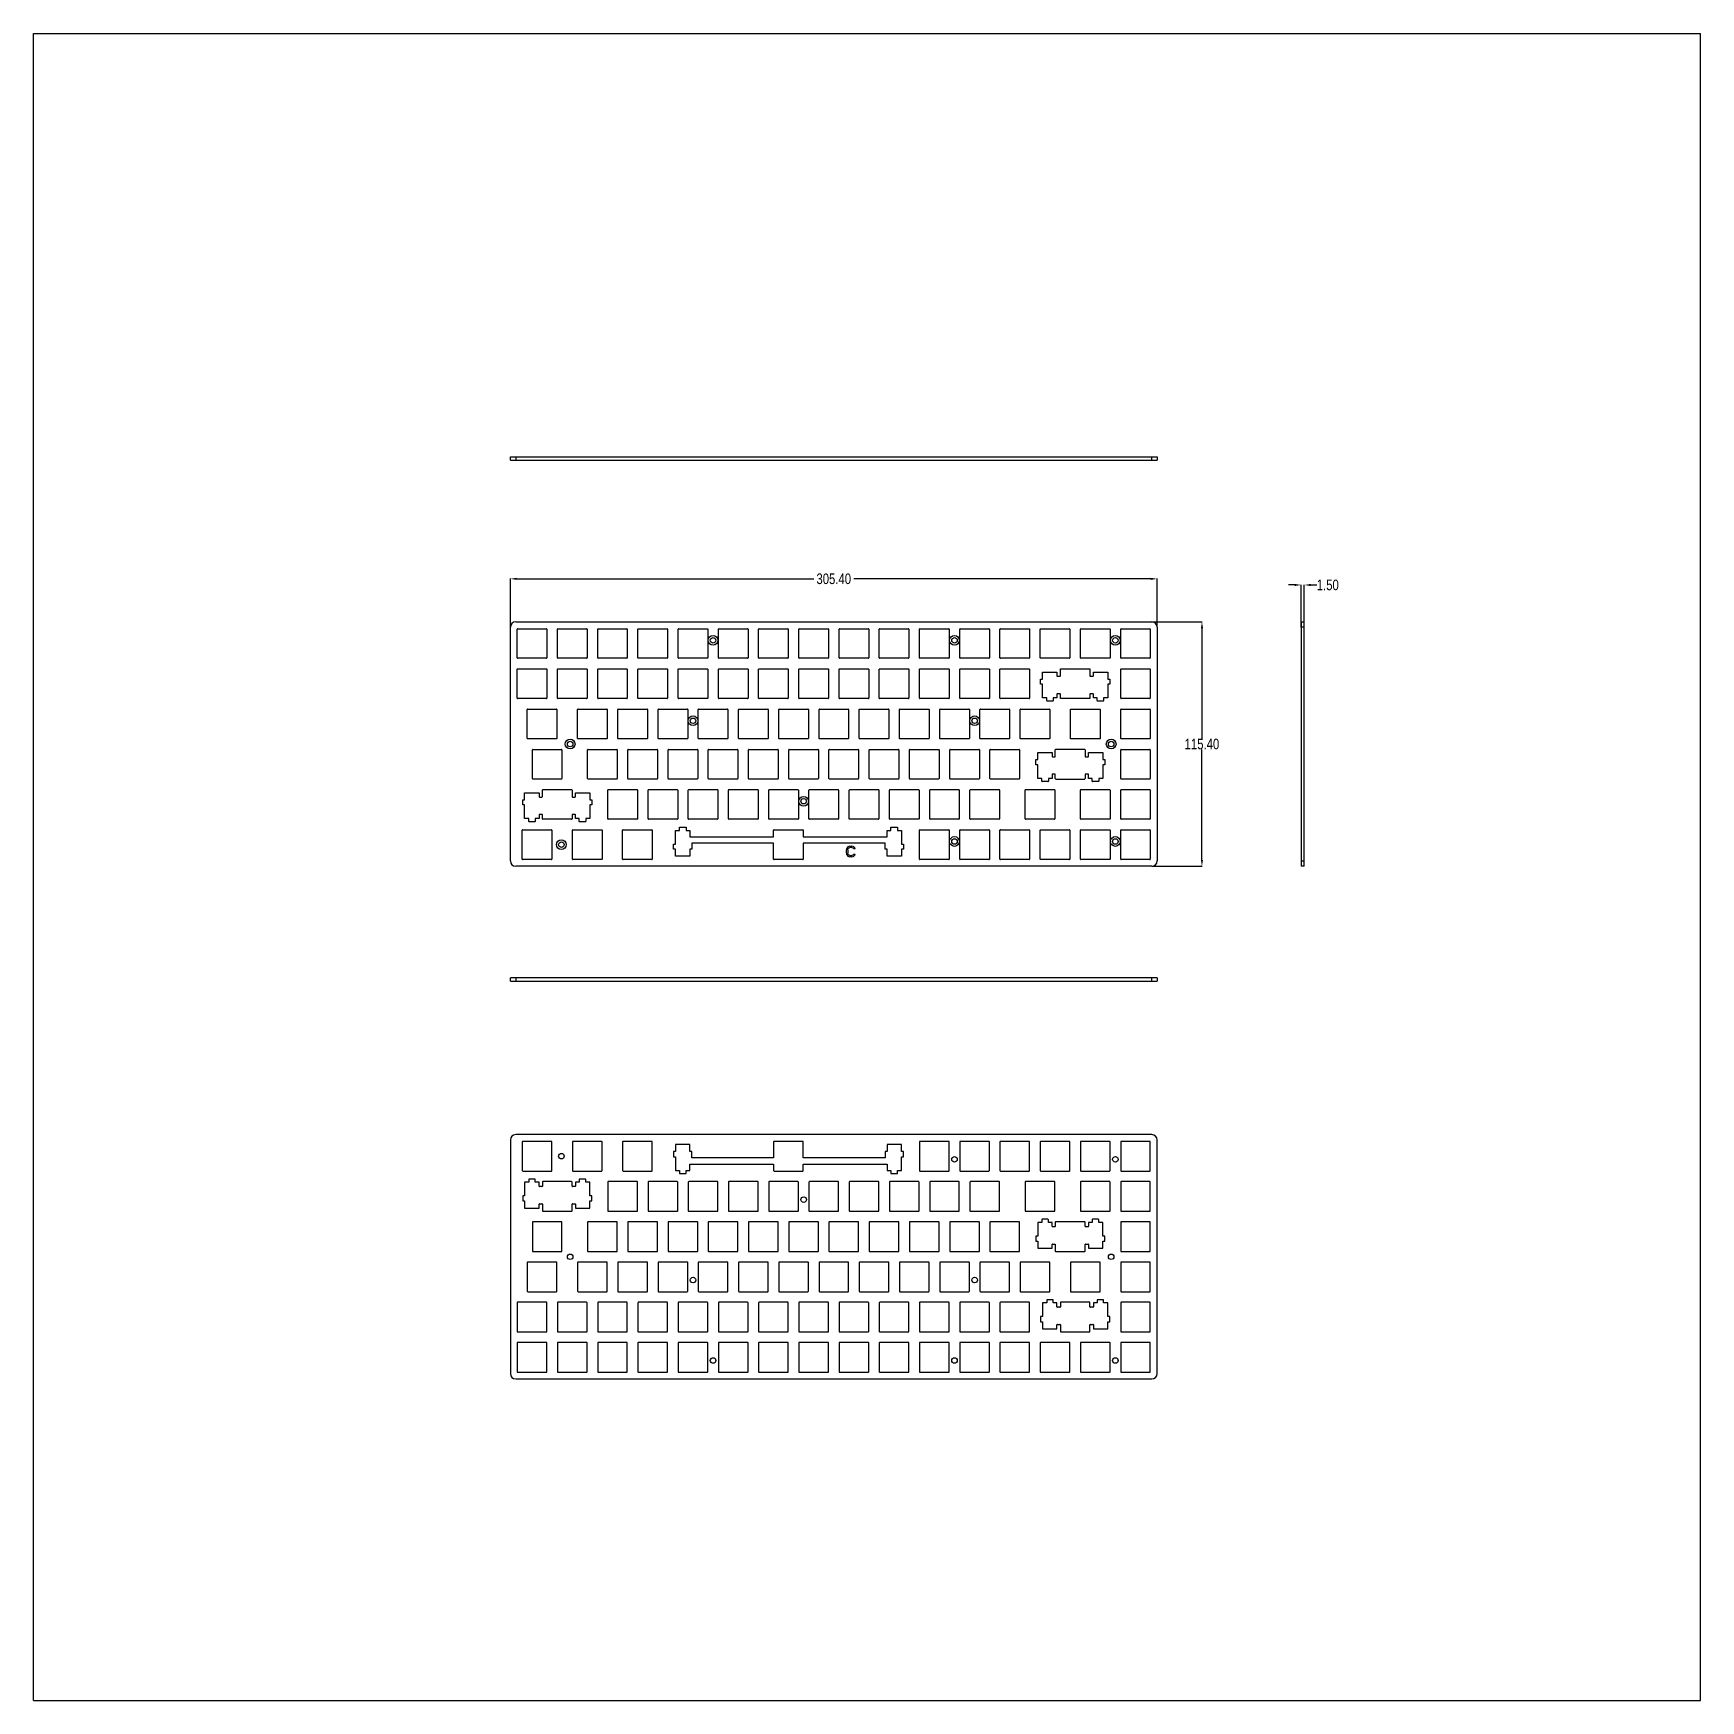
# Model space of a CAD drawing. Header units: inches. Extents: x -7 to 780, y -72 to 716.
import ezdxf

# ---------------------------------------------------------------- set-up
doc = ezdxf.new("R2010")
doc.units = ezdxf.units.IN
doc.header["$LTSCALE"] = 51.326917
doc.header["$MEASUREMENT"] = 0
doc.header["$PDMODE"] = 3
doc.header["$PDSIZE"] = 0.3125
doc.layers.get('0').update_dxf_attribs({"linetype": 'CONTINUOUS'})
doc.layers.get('Defpoints').update_dxf_attribs({"linetype": 'CONTINUOUS'})
doc.styles.get("Standard").update_dxf_attribs({"font": 'txt', "width": 0.8})
doc.dimstyles.get("Standard").update_dxf_attribs({"dimtxt": 0.15625, "dimasz": 0.1875, "dimexe": 0.125, "dimexo": 0.0625, "dimgap": 0.09, "dimtad": 0, "dimtih": 1, "dimtoh": 1, "dimzin": 4, "dimdsep": 46, "dimtxsty": 'Standard', "dimblk": '_FILLED', "dimblk1": '_FILLED', "dimblk2": '_FILLED', "dimcen": 0.09, "dimazin": 1, "dimtp": 0.01, "dimtm": 0.01, "dimtfac": 1, "dimtofl": 0, "dimtmove": 0, "dimatfit": 3, "dimldrblk": '_FILLED', "dimfxl": 1, "dimtolj": 1, "dimtzin": 4, "dimarcsym": 0})

msp = doc.modelspace()

# ---------------------------------------------------------------- blocks, each defined once
blk = doc.blocks.new('_FILLED')
at = {"color": 0, "linetype": 'ByBlock'}
blk.add_solid([(0, 0), (-1, 0.17), (-1, -0.17)], dxfattribs=at)
blk = doc.blocks.new('*D1')
at = {"color": 0, "lineweight": -2, "transparency": 16777216}
for p, q in [((217.87, 435.18), (217.87, 458.08)), ((523.27, 435.18), (523.27, 458.08))]:
    blk.add_line(p, q, dxfattribs=at)
at = {"color": 3, "lineweight": -2, "transparency": 16777216}
for p, q in [((220.87, 457.95), (361.15, 457.95)), ((520.27, 457.95), (379.99, 457.95))]:
    blk.add_line(p, q, dxfattribs=at)
at = {"layer": 'Defpoints', "color": 0, "transparency": 16777216}
for p in [(523.27, 457.95), (217.87, 435.12), (523.27, 435.12)]:
    blk.add_point(p, dxfattribs=at)
at = {"color": 3, "lineweight": -2, "transparency": 16777216, "xscale": 3, "yscale": 3, "zscale": 3, "rotation": 180}
blk.add_blockref('_FILLED', (217.87, 457.95), dxfattribs=at)
at = {"color": 3, "lineweight": -2, "transparency": 16777216, "xscale": 3, "yscale": 3, "zscale": 3}
blk.add_blockref('_FILLED', (523.27, 457.95), dxfattribs=at)
at = {"color": 3, "transparency": 16777216, "insert": (370.57, 457.95), "char_height": 5, "attachment_point": 5}
blk.add_mtext('\\A1;305.40', dxfattribs=at)
blk = doc.blocks.new('*D2')
at = {"color": 0, "lineweight": -2, "transparency": 16777216}
for p, q in [((520.83, 437.62), (544.58, 437.62)), ((520.83, 322.22), (544.58, 322.22))]:
    blk.add_line(p, q, dxfattribs=at)
at = {"color": 3, "lineweight": -2, "transparency": 16777216}
for p, q in [((544.45, 434.62), (544.45, 382.51)), ((544.45, 325.22), (544.45, 377.33))]:
    blk.add_line(p, q, dxfattribs=at)
at = {"layer": 'Defpoints', "color": 0, "transparency": 16777216}
for p in [(520.77, 437.62), (520.77, 322.22), (544.45, 322.22)]:
    blk.add_point(p, dxfattribs=at)
at = {"color": 3, "lineweight": -2, "transparency": 16777216, "xscale": 3, "yscale": 3, "zscale": 3}
for p, rotation in [((544.45, 437.62), 90), ((544.45, 322.22), 270)]:
    blk.add_blockref('_FILLED', p, dxfattribs=dict(at, rotation=rotation))
at = {"color": 3, "transparency": 16777216, "insert": (544.45, 379.92), "char_height": 5, "attachment_point": 5}
blk.add_mtext('\\A1;115.40', dxfattribs=at)
blk = doc.blocks.new('*D3')
at = {"color": 3, "lineweight": -2, "transparency": 16777216}
for p, q in [((588.28, 455.05), (585.28, 455.05)), ((595.78, 455.05), (598.78, 455.05))]:
    blk.add_line(p, q, dxfattribs=at)
at = {"color": 0, "lineweight": -2, "transparency": 16777216}
for p, q in [((591.28, 435.18), (591.28, 455.18)), ((592.78, 435.18), (592.78, 455.18))]:
    blk.add_line(p, q, dxfattribs=at)
at = {"layer": 'Defpoints', "color": 0, "transparency": 16777216}
for p in [(592.78, 455.05), (591.28, 435.12), (592.78, 435.12)]:
    blk.add_point(p, dxfattribs=at)
at = {"color": 3, "lineweight": -2, "transparency": 16777216, "xscale": 3, "yscale": 3, "zscale": 3}
blk.add_blockref('_FILLED', (591.28, 455.05), dxfattribs=at)
at = {"color": 3, "lineweight": -2, "transparency": 16777216, "xscale": 3, "yscale": 3, "zscale": 3, "rotation": 180}
blk.add_blockref('_FILLED', (592.78, 455.05), dxfattribs=at)
at = {"color": 3, "transparency": 16777216, "insert": (603.87, 455.05), "char_height": 5, "attachment_point": 5}
blk.add_mtext('\\A1;1.50', dxfattribs=at)

# ---------------------------------------------------------------- dimensions: what is measured, and where the dimension line sits
for base, p1, p2, picture, middle in [((523.271, 457.954), (217.871, 435.121), (523.271, 435.121), '*D1', (370.571, 457.954)), ((592.778, 455.052), (591.278, 435.121), (592.778, 435.121), '*D3', (603.868, 455.052))]:
    dim = msp.add_linear_dim(base=base, p1=p1, p2=p2, dimstyle='Standard', override={"dimtxt": 5, "dimasz": 3, "dimzin": 0, "dimcen": 8.39895, "dimclrd": 3, "dimclrt": 3, "dimadec": 0, "dimazin": 0, "dimtp": 0, "dimtm": 0, "dimtzin": 0})
    dim.commit()
    dim.dimension.update_dxf_attribs({"geometry": picture, "text_midpoint": middle})
dim = msp.add_linear_dim(base=(544.454, 322.221), p1=(520.771, 437.621), p2=(520.771, 322.221), angle=90, dimstyle='Standard', override={"dimtxt": 5, "dimasz": 3, "dimzin": 0, "dimcen": 8.39895, "dimclrd": 3, "dimclrt": 3, "dimadec": 0, "dimazin": 0, "dimtp": 0, "dimtm": 0, "dimtzin": 0})
dim.commit()
dim.dimension.update_dxf_attribs({"geometry": '*D2', "text_midpoint": (544.454, 379.921)})

# ---------------------------------------------------------------- linework, layer by layer
at = {"color": 7, "linetype": 'Continuous'}
for p, q in [((-7.436, -71.832), (-7.436, 715.569)), ((-7.436, 715.569), (779.965, 715.569)), ((779.965, -71.832), (779.965, 715.569)), ((217.871, 514.014), (217.871, 515.514)), ((217.871, 515.514), (523.271, 515.514)), ((217.871, 514.014), (523.271, 514.014)), ((220.371, 515.514), (220.371, 514.014)), ((520.771, 514.014), (520.771, 515.514)), ((523.271, 515.514), (523.271, 514.014)), ((217.871, 324.721), (217.871, 435.121)), ((220.371, 437.621), (520.771, 437.621)), ((221.071, 420.621), (221.071, 434.221)), ((221.271, 434.421), (234.871, 434.421)), ((235.071, 434.221), (235.071, 420.621)), ((240.071, 420.621), (240.071, 434.221)), ((240.271, 434.421), (253.871, 434.421)), ((254.071, 434.221), (254.071, 420.621)), ((259.071, 420.621), (259.071, 434.221)), ((259.271, 434.421), (272.871, 434.421)), ((273.071, 434.221), (273.071, 420.621)), ((278.071, 420.621), (278.071, 434.221)), ((278.271, 434.421), (291.871, 434.421)), ((292.071, 434.221), (292.071, 420.621)), ((297.071, 420.621), (297.071, 434.221)), ((297.271, 434.421), (310.871, 434.421)), ((311.071, 434.221), (311.071, 420.621)), ((316.071, 420.621), (316.071, 434.221)), ((316.271, 434.421), (329.871, 434.421)), ((330.071, 434.221), (330.071, 420.621)), ((335.071, 420.621), (335.071, 434.221)), ((335.271, 434.421), (348.871, 434.421)), ((349.071, 434.221), (349.071, 420.621)), ((354.071, 420.621), (354.071, 434.221)), ((354.271, 434.421), (367.871, 434.421)), ((368.071, 434.221), (368.071, 420.621)), ((373.071, 420.621), (373.071, 434.221)), ((373.271, 434.421), (386.871, 434.421)), ((387.071, 434.221), (387.071, 420.621)), ((392.071, 420.621), (392.071, 434.221)), ((392.271, 434.421), (405.871, 434.421)), ((406.071, 434.221), (406.071, 420.621)), ((411.071, 420.621), (411.071, 434.221)), ((411.271, 434.421), (424.871, 434.421)), ((425.071, 434.221), (425.071, 420.621)), ((430.071, 420.621), (430.071, 434.221)), ((430.271, 434.421), (443.871, 434.421)), ((444.071, 434.221), (444.071, 420.621)), ((449.071, 420.621), (449.071, 434.221)), ((449.271, 434.421), (462.871, 434.421)), ((463.071, 434.221), (463.071, 420.621)), ((468.071, 420.621), (468.071, 434.221)), ((468.271, 434.421), (481.871, 434.421)), ((482.071, 434.221), (482.071, 420.621)), ((487.071, 420.621), (487.071, 434.221)), ((487.271, 434.421), (500.871, 434.421)), ((501.071, 434.221), (501.071, 420.621)), ((506.071, 420.621), (506.071, 434.221)), ((506.271, 434.421), (519.871, 434.421)), ((520.071, 434.221), (520.071, 420.621)), ((523.271, 435.121), (523.271, 324.721)), ((591.278, 437.621), (591.278, 322.221)), ((591.278, 437.621), (592.778, 437.621)), ((592.778, 435.121), (591.278, 435.121)), ((592.778, 322.221), (592.778, 437.621)), ((234.871, 420.421), (221.271, 420.421)), ((253.871, 420.421), (240.271, 420.421)), ((272.871, 420.421), (259.271, 420.421)), ((291.871, 420.421), (278.271, 420.421)), ((310.871, 420.421), (297.271, 420.421)), ((329.871, 420.421), (316.271, 420.421)), ((348.871, 420.421), (335.271, 420.421)), ((367.871, 420.421), (354.271, 420.421)), ((386.871, 420.421), (373.271, 420.421)), ((405.871, 420.421), (392.271, 420.421)), ((424.871, 420.421), (411.271, 420.421)), ((443.871, 420.421), (430.271, 420.421)), ((462.871, 420.421), (449.271, 420.421)), ((481.871, 420.421), (468.271, 420.421)), ((500.871, 420.421), (487.271, 420.421)), ((519.871, 420.421), (506.271, 420.421)), ((221.071, 401.621), (221.071, 415.221)), ((221.271, 415.421), (234.871, 415.421)), ((235.071, 415.221), (235.071, 401.621)), ((240.071, 401.621), (240.071, 415.221)), ((240.271, 415.421), (253.871, 415.421)), ((254.071, 415.221), (254.071, 401.621)), ((259.071, 401.621), (259.071, 415.221)), ((259.271, 415.421), (272.871, 415.421)), ((273.071, 415.221), (273.071, 401.621)), ((278.071, 401.621), (278.071, 415.221)), ((278.271, 415.421), (291.871, 415.421)), ((292.071, 415.221), (292.071, 401.621)), ((297.071, 401.621), (297.071, 415.221)), ((297.271, 415.421), (310.871, 415.421)), ((311.071, 415.221), (311.071, 401.621)), ((316.071, 401.621), (316.071, 415.221)), ((316.271, 415.421), (329.871, 415.421)), ((330.071, 415.221), (330.071, 401.621)), ((335.071, 401.621), (335.071, 415.221)), ((335.271, 415.421), (348.871, 415.421)), ((349.071, 415.221), (349.071, 401.621)), ((354.071, 401.621), (354.071, 415.221)), ((354.271, 415.421), (367.871, 415.421)), ((368.071, 415.221), (368.071, 401.621)), ((373.071, 401.621), (373.071, 415.221)), ((373.271, 415.421), (386.871, 415.421)), ((387.071, 415.221), (387.071, 401.621)), ((392.071, 401.621), (392.071, 415.221)), ((392.271, 415.421), (405.871, 415.421)), ((406.071, 415.221), (406.071, 401.621)), ((411.071, 401.621), (411.071, 415.221)), ((411.271, 415.421), (424.871, 415.421)), ((425.071, 415.221), (425.071, 401.621)), ((430.071, 401.621), (430.071, 415.221)), ((430.271, 415.421), (443.871, 415.421)), ((444.071, 415.221), (444.071, 401.621)), ((449.071, 401.621), (449.071, 415.221)), ((449.271, 415.421), (462.871, 415.421)), ((463.071, 415.221), (463.071, 401.621)), ((468.271, 410.571), (469.171, 410.571)), ((468.271, 408.171), (468.271, 410.571)), ((469.171, 413.921), (475.971, 413.921)), ((469.171, 410.571), (469.171, 413.921)), ((475.971, 413.921), (475.971, 412.121)), ((476.171, 411.921), (477.371, 411.921)), ((477.571, 415.421), (491.571, 415.421)), ((477.571, 412.121), (477.571, 415.421)), ((491.571, 415.421), (491.571, 412.121)), ((491.771, 411.921), (492.971, 411.921)), ((493.171, 413.921), (499.971, 413.921)), ((493.171, 412.121), (493.171, 413.921)), ((499.971, 413.921), (499.971, 410.571)), ((499.971, 410.571), (500.871, 410.571)), ((500.871, 410.571), (500.871, 408.171)), ((506.071, 401.621), (506.071, 415.221)), ((506.271, 415.421), (519.871, 415.421)), ((520.071, 415.221), (520.071, 401.621)), ((469.171, 408.171), (468.271, 408.171)), ((469.171, 401.721), (469.171, 408.171)), ((471.121, 401.721), (469.171, 401.721)), ((471.121, 400.421), (471.121, 401.721)), ((475.971, 401.721), (474.221, 401.721)), ((474.221, 401.721), (474.221, 400.421)), ((475.971, 403.521), (475.971, 401.721)), ((477.371, 403.721), (476.171, 403.721)), ((477.571, 401.421), (477.571, 403.521)), ((491.571, 403.521), (491.571, 401.421)), ((492.971, 403.721), (491.771, 403.721)), ((493.171, 401.721), (493.171, 403.521)), ((494.921, 401.721), (493.171, 401.721)), ((494.921, 400.421), (494.921, 401.721)), ((499.971, 401.721), (498.021, 401.721)), ((498.021, 401.721), (498.021, 400.421)), ((500.871, 408.171), (499.971, 408.171)), ((499.971, 408.171), (499.971, 401.721)), ((234.871, 401.421), (221.271, 401.421)), ((225.836, 382.621), (225.836, 396.221)), ((226.036, 396.421), (239.636, 396.421)), ((239.836, 396.221), (239.836, 382.621)), ((253.871, 401.421), (240.271, 401.421)), ((249.601, 382.621), (249.601, 396.221)), ((249.801, 396.421), (263.401, 396.421)), ((272.871, 401.421), (259.271, 401.421)), ((263.601, 396.221), (263.601, 382.621)), ((268.601, 382.621), (268.601, 396.221)), ((268.801, 396.421), (282.401, 396.421)), ((291.871, 401.421), (278.271, 401.421)), ((282.601, 396.221), (282.601, 382.621)), ((287.601, 382.621), (287.601, 396.221)), ((287.801, 396.421), (301.401, 396.421)), ((310.871, 401.421), (297.271, 401.421)), ((301.601, 396.221), (301.601, 382.621)), ((306.601, 382.621), (306.601, 396.221)), ((306.801, 396.421), (320.401, 396.421)), ((329.871, 401.421), (316.271, 401.421)), ((320.601, 396.221), (320.601, 382.621)), ((325.601, 382.621), (325.601, 396.221)), ((325.801, 396.421), (339.401, 396.421)), ((348.871, 401.421), (335.271, 401.421)), ((339.601, 396.221), (339.601, 382.621)), ((344.601, 382.621), (344.601, 396.221)), ((344.801, 396.421), (358.401, 396.421)), ((367.871, 401.421), (354.271, 401.421)), ((358.601, 396.221), (358.601, 382.621)), ((363.601, 382.621), (363.601, 396.221)), ((363.801, 396.421), (377.401, 396.421)), ((386.871, 401.421), (373.271, 401.421)), ((377.601, 396.221), (377.601, 382.621)), ((382.601, 382.621), (382.601, 396.221)), ((382.801, 396.421), (396.401, 396.421)), ((405.871, 401.421), (392.271, 401.421)), ((396.601, 396.221), (396.601, 382.621)), ((401.601, 382.621), (401.601, 396.221)), ((401.801, 396.421), (415.401, 396.421)), ((424.871, 401.421), (411.271, 401.421)), ((415.601, 396.221), (415.601, 382.621)), ((420.601, 382.621), (420.601, 396.221)), ((420.801, 396.421), (434.401, 396.421)), ((443.871, 401.421), (430.271, 401.421)), ((434.601, 396.221), (434.601, 382.621)), ((439.601, 382.621), (439.601, 396.221)), ((439.801, 396.421), (453.401, 396.421)), ((462.871, 401.421), (449.271, 401.421)), ((453.601, 396.221), (453.601, 382.621)), ((458.601, 382.621), (458.601, 396.221)), ((458.801, 396.421), (472.401, 396.421)), ((474.021, 400.221), (471.321, 400.221)), ((472.601, 396.221), (472.601, 382.621)), ((491.571, 401.421), (477.571, 401.421)), ((482.331, 396.421), (496.331, 396.421)), ((482.331, 382.421), (482.331, 396.421)), ((497.821, 400.221), (495.121, 400.221)), ((496.331, 396.421), (496.331, 382.421)), ((506.071, 382.621), (506.071, 396.221)), ((519.871, 401.421), (506.271, 401.421)), ((506.271, 396.421), (519.871, 396.421)), ((520.071, 396.221), (520.071, 382.621)), ((239.636, 382.421), (226.036, 382.421)), ((263.401, 382.421), (249.801, 382.421)), ((282.401, 382.421), (268.801, 382.421)), ((301.401, 382.421), (287.801, 382.421)), ((320.401, 382.421), (306.801, 382.421)), ((339.401, 382.421), (325.801, 382.421)), ((358.401, 382.421), (344.801, 382.421)), ((377.401, 382.421), (363.801, 382.421)), ((396.401, 382.421), (382.801, 382.421)), ((415.401, 382.421), (401.801, 382.421)), ((434.401, 382.421), (420.801, 382.421)), ((453.401, 382.421), (439.801, 382.421)), ((472.401, 382.421), (458.801, 382.421)), ((496.331, 382.421), (482.331, 382.421)), ((519.871, 382.421), (506.271, 382.421)), ((228.216, 363.621), (228.216, 377.221)), ((228.416, 377.421), (242.016, 377.421)), ((242.216, 377.221), (242.216, 363.621)), ((254.316, 363.621), (254.316, 377.221)), ((254.516, 377.421), (268.116, 377.421)), ((268.316, 377.221), (268.316, 363.621)), ((273.316, 363.621), (273.316, 377.221)), ((273.516, 377.421), (287.116, 377.421)), ((287.316, 377.221), (287.316, 363.621)), ((292.316, 363.621), (292.316, 377.221)), ((292.516, 377.421), (306.116, 377.421)), ((306.316, 377.221), (306.316, 363.621)), ((311.316, 363.621), (311.316, 377.221)), ((311.516, 377.421), (325.116, 377.421)), ((325.316, 377.221), (325.316, 363.621)), ((330.316, 363.621), (330.316, 377.221)), ((330.516, 377.421), (344.116, 377.421)), ((344.316, 377.221), (344.316, 363.621)), ((349.316, 363.621), (349.316, 377.221)), ((349.516, 377.421), (363.116, 377.421)), ((363.316, 377.221), (363.316, 363.621)), ((368.316, 363.621), (368.316, 377.221)), ((368.516, 377.421), (382.116, 377.421)), ((382.316, 377.221), (382.316, 363.621)), ((387.316, 363.621), (387.316, 377.221)), ((387.516, 377.421), (401.116, 377.421)), ((401.316, 377.221), (401.316, 363.621)), ((406.316, 363.621), (406.316, 377.221)), ((406.516, 377.421), (420.116, 377.421)), ((420.316, 377.221), (420.316, 363.621)), ((425.316, 363.621), (425.316, 377.221)), ((425.516, 377.421), (439.116, 377.421)), ((439.316, 377.221), (439.316, 363.621)), ((444.316, 363.621), (444.316, 377.221)), ((444.516, 377.421), (458.116, 377.421)), ((458.316, 377.221), (458.316, 363.621)), ((465.971, 372.571), (466.871, 372.571)), ((465.971, 370.171), (465.971, 372.571)), ((466.871, 370.171), (465.971, 370.171)), ((466.871, 375.921), (473.671, 375.921)), ((466.871, 372.571), (466.871, 375.921)), ((466.871, 363.721), (466.871, 370.171)), ((473.671, 375.921), (473.671, 374.121)), ((473.871, 373.921), (475.071, 373.921)), ((475.196, 373.965), (475.196, 377.221)), ((489.071, 377.421), (475.396, 377.421)), ((489.271, 377.221), (489.271, 374.121)), ((489.471, 373.921), (490.671, 373.921)), ((490.871, 375.921), (497.671, 375.921)), ((490.871, 374.121), (490.871, 375.921)), ((497.671, 375.921), (497.671, 372.571)), ((497.671, 372.571), (498.571, 372.571)), ((498.571, 370.171), (497.671, 370.171)), ((497.671, 370.171), (497.671, 363.721)), ((498.571, 372.571), (498.571, 370.171)), ((506.071, 363.621), (506.071, 377.221)), ((506.271, 377.421), (519.871, 377.421)), ((520.071, 377.221), (520.071, 363.621)), ((242.016, 363.421), (228.416, 363.421)), ((268.116, 363.421), (254.516, 363.421)), ((287.116, 363.421), (273.516, 363.421)), ((306.116, 363.421), (292.516, 363.421)), ((325.116, 363.421), (311.516, 363.421)), ((344.116, 363.421), (330.516, 363.421)), ((363.116, 363.421), (349.516, 363.421)), ((382.116, 363.421), (368.516, 363.421)), ((401.116, 363.421), (387.516, 363.421)), ((420.116, 363.421), (406.516, 363.421)), ((439.116, 363.421), (425.516, 363.421)), ((458.116, 363.421), (444.516, 363.421)), ((468.821, 363.721), (466.871, 363.721)), ((468.821, 362.421), (468.821, 363.721)), ((471.721, 362.221), (469.021, 362.221)), ((473.671, 363.721), (471.921, 363.721)), ((471.921, 363.721), (471.921, 362.421)), ((473.671, 365.521), (473.671, 363.721)), ((475.071, 365.721), (473.871, 365.721)), ((475.196, 363.621), (475.196, 365.677)), ((475.396, 363.421), (489.071, 363.421)), ((489.271, 365.521), (489.271, 363.621)), ((490.671, 365.721), (489.471, 365.721)), ((490.871, 363.721), (490.871, 365.521)), ((492.621, 363.721), (490.871, 363.721)), ((492.621, 362.421), (492.621, 363.721)), ((495.521, 362.221), (492.821, 362.221)), ((497.671, 363.721), (495.721, 363.721)), ((495.721, 363.721), (495.721, 362.421)), ((519.871, 363.421), (506.271, 363.421)), ((224.576, 353.571), (224.576, 356.921)), ((224.576, 356.921), (231.376, 356.921)), ((231.376, 356.921), (231.376, 355.121)), ((231.576, 354.921), (232.776, 354.921)), ((232.976, 355.121), (232.976, 358.221)), ((233.176, 358.421), (246.776, 358.421)), ((246.976, 358.221), (246.976, 355.121)), ((247.176, 354.921), (248.376, 354.921)), ((248.576, 355.121), (248.576, 356.921)), ((248.576, 356.921), (255.376, 356.921)), ((255.376, 356.921), (255.376, 353.571)), ((263.866, 344.621), (263.866, 358.221)), ((264.066, 358.421), (277.666, 358.421)), ((277.866, 358.221), (277.866, 344.621)), ((282.866, 344.621), (282.866, 358.221)), ((283.066, 358.421), (296.666, 358.421)), ((296.866, 358.221), (296.866, 344.621)), ((301.866, 344.621), (301.866, 358.221)), ((302.066, 358.421), (315.666, 358.421)), ((315.866, 358.221), (315.866, 344.621)), ((320.866, 344.621), (320.866, 358.221)), ((321.066, 358.421), (334.666, 358.421)), ((334.866, 358.221), (334.866, 344.621)), ((339.866, 344.621), (339.866, 358.221)), ((340.066, 358.421), (353.666, 358.421)), ((353.866, 358.221), (353.866, 344.621)), ((358.866, 344.621), (358.866, 358.221)), ((359.066, 358.421), (372.666, 358.421)), ((372.866, 358.221), (372.866, 344.621)), ((377.866, 344.621), (377.866, 358.221)), ((378.066, 358.421), (391.666, 358.421)), ((391.866, 358.221), (391.866, 344.621)), ((396.866, 344.621), (396.866, 358.221)), ((397.066, 358.421), (410.666, 358.421)), ((410.866, 358.221), (410.866, 344.621)), ((415.866, 344.621), (415.866, 358.221)), ((416.066, 358.421), (429.666, 358.421)), ((429.866, 358.221), (429.866, 344.621)), ((434.866, 344.621), (434.866, 358.221)), ((435.066, 358.421), (448.666, 358.421)), ((448.866, 358.221), (448.866, 344.621)), ((460.966, 344.621), (460.966, 358.221)), ((461.166, 358.421), (474.766, 358.421)), ((474.966, 358.221), (474.966, 344.621)), ((487.071, 344.621), (487.071, 358.221)), ((487.271, 358.421), (500.871, 358.421)), ((501.071, 358.221), (501.071, 344.621)), ((506.071, 344.621), (506.071, 358.221)), ((506.271, 358.421), (519.871, 358.421)), ((520.071, 358.221), (520.071, 344.621)), ((223.676, 351.171), (223.676, 353.571)), ((223.676, 353.571), (224.576, 353.571)), ((224.576, 351.171), (223.676, 351.171)), ((224.576, 344.721), (224.576, 351.171)), ((231.376, 346.521), (231.376, 344.721)), ((232.776, 346.721), (231.576, 346.721)), ((232.976, 344.621), (232.976, 346.521)), ((246.976, 346.521), (246.976, 344.621)), ((248.376, 346.721), (247.176, 346.721)), ((248.576, 344.721), (248.576, 346.521)), ((255.376, 353.571), (256.276, 353.571)), ((255.376, 351.171), (255.376, 344.721)), ((256.276, 351.171), (255.376, 351.171)), ((256.276, 353.571), (256.276, 351.171)), ((223.451, 325.621), (223.451, 339.221)), ((223.651, 339.421), (237.251, 339.421)), ((226.526, 344.721), (224.576, 344.721)), ((226.526, 343.421), (226.526, 344.721)), ((229.426, 343.221), (226.726, 343.221)), ((229.626, 344.721), (229.626, 343.421)), ((231.376, 344.721), (229.626, 344.721)), ((246.776, 344.421), (233.176, 344.421)), ((237.451, 339.221), (237.451, 325.621)), ((247.161, 325.621), (247.161, 339.221)), ((247.361, 339.421), (260.961, 339.421)), ((250.326, 344.721), (248.576, 344.721)), ((250.326, 343.421), (250.326, 344.721)), ((253.226, 343.221), (250.526, 343.221)), ((253.426, 344.721), (253.426, 343.421)), ((255.376, 344.721), (253.426, 344.721)), ((261.161, 339.221), (261.161, 325.621)), ((277.666, 344.421), (264.066, 344.421)), ((270.871, 325.621), (270.871, 339.221)), ((271.071, 339.421), (284.671, 339.421)), ((296.666, 344.421), (283.066, 344.421)), ((284.871, 339.221), (284.871, 325.621)), ((295.766, 332.671), (295.766, 339.121)), ((295.766, 339.121), (297.716, 339.121)), ((297.716, 339.121), (297.716, 340.621)), ((297.716, 340.621), (300.816, 340.621)), ((300.816, 340.621), (300.816, 339.121)), ((300.816, 339.121), (302.566, 339.121)), ((315.666, 344.421), (302.066, 344.421)), ((302.566, 339.121), (302.566, 336.171)), ((334.666, 344.421), (321.066, 344.421)), ((353.666, 344.421), (340.066, 344.421)), ((342.166, 336.171), (342.166, 339.221)), ((342.366, 339.421), (355.966, 339.421)), ((356.166, 339.221), (356.166, 336.171)), ((372.666, 344.421), (359.066, 344.421)), ((391.666, 344.421), (378.066, 344.421)), ((395.766, 339.121), (397.516, 339.121)), ((395.766, 336.171), (395.766, 339.121)), ((410.666, 344.421), (397.066, 344.421)), ((397.516, 340.621), (400.616, 340.621)), ((397.516, 339.121), (397.516, 340.621)), ((400.616, 340.621), (400.616, 339.121)), ((400.616, 339.121), (402.566, 339.121)), ((402.566, 339.121), (402.566, 332.671)), ((411.071, 325.621), (411.071, 339.221)), ((411.271, 339.421), (424.871, 339.421)), ((429.666, 344.421), (416.066, 344.421)), ((425.071, 339.221), (425.071, 325.621)), ((430.071, 325.621), (430.071, 339.221)), ((430.271, 339.421), (443.871, 339.421)), ((448.666, 344.421), (435.066, 344.421)), ((444.071, 339.221), (444.071, 325.621)), ((449.071, 325.621), (449.071, 339.221)), ((449.271, 339.421), (462.871, 339.421)), ((474.766, 344.421), (461.166, 344.421)), ((463.071, 339.221), (463.071, 325.621)), ((468.071, 325.621), (468.071, 339.221)), ((468.271, 339.421), (481.871, 339.421)), ((482.071, 339.221), (482.071, 325.621)), ((487.071, 325.621), (487.071, 339.221)), ((500.871, 344.421), (487.271, 344.421)), ((487.271, 339.421), (500.871, 339.421)), ((501.071, 339.221), (501.071, 325.621)), ((506.071, 325.621), (506.071, 339.221)), ((519.871, 344.421), (506.271, 344.421)), ((506.271, 339.421), (519.871, 339.421)), ((520.071, 339.221), (520.071, 325.621)), ((294.866, 330.271), (294.866, 332.671)), ((294.866, 332.671), (295.766, 332.671)), ((302.566, 336.171), (342.166, 336.171)), ((303.466, 333.171), (303.466, 330.271)), ((342.166, 333.171), (303.466, 333.171)), ((342.166, 325.621), (342.166, 333.171)), ((356.166, 336.171), (395.766, 336.171)), ((394.866, 333.171), (356.166, 333.171)), ((356.166, 333.171), (356.166, 325.621)), ((376.852, 330.927), (376.644, 330.501)), ((377.269, 331.352), (376.852, 330.927)), ((377.685, 331.565), (377.269, 331.352)), ((377.269, 330.395), (377.477, 330.714)), ((377.477, 330.714), (377.79, 330.927)), ((378.206, 331.671), (377.685, 331.565)), ((377.79, 330.927), (378.206, 331.033)), ((378.206, 331.671), (379.144, 331.671)), ((379.144, 331.033), (378.206, 331.033)), ((379.665, 331.565), (379.144, 331.671)), ((379.144, 331.033), (379.56, 330.927)), ((379.56, 330.927), (379.873, 330.714)), ((380.081, 331.352), (379.665, 331.565)), ((379.873, 330.714), (379.977, 330.395)), ((380.498, 330.927), (380.081, 331.352)), ((380.602, 330.395), (380.498, 330.927)), ((394.866, 330.271), (394.866, 333.171)), ((402.566, 332.671), (403.466, 332.671)), ((403.466, 332.671), (403.466, 330.271)), ((237.251, 325.421), (223.651, 325.421)), ((260.961, 325.421), (247.361, 325.421)), ((284.671, 325.421), (271.071, 325.421)), ((295.766, 330.271), (294.866, 330.271)), ((295.766, 326.921), (295.766, 330.271)), ((302.566, 326.921), (295.766, 326.921)), ((302.566, 330.271), (302.566, 326.921)), ((303.466, 330.271), (302.566, 330.271)), ((355.966, 325.421), (342.366, 325.421)), ((376.644, 330.501), (376.54, 329.969)), ((376.54, 328.373), (376.54, 329.969)), ((376.54, 328.373), (376.644, 327.841)), ((376.644, 327.841), (376.852, 327.416)), ((376.852, 327.416), (377.269, 326.99)), ((377.165, 329.969), (377.269, 330.395)), ((377.165, 329.969), (377.165, 328.373)), ((377.269, 327.948), (377.165, 328.373)), ((377.477, 327.629), (377.269, 327.948)), ((377.269, 326.99), (377.685, 326.778)), ((377.79, 327.416), (377.477, 327.629)), ((377.685, 326.778), (378.206, 326.671)), ((378.206, 327.31), (377.79, 327.416)), ((378.206, 327.31), (379.144, 327.31)), ((379.144, 326.671), (378.206, 326.671)), ((379.56, 327.416), (379.144, 327.31)), ((379.144, 326.671), (379.665, 326.778)), ((379.873, 327.629), (379.56, 327.416)), ((379.665, 326.778), (380.081, 326.99)), ((379.977, 327.948), (379.873, 327.629)), ((380.602, 330.395), (379.977, 330.395)), ((379.977, 327.948), (380.602, 327.948)), ((380.081, 326.99), (380.498, 327.416)), ((380.498, 327.416), (380.602, 327.948)), ((395.766, 330.271), (394.866, 330.271)), ((395.766, 326.921), (395.766, 330.271)), ((402.566, 326.921), (395.766, 326.921)), ((403.466, 330.271), (402.566, 330.271)), ((402.566, 330.271), (402.566, 326.921)), ((424.871, 325.421), (411.271, 325.421)), ((443.871, 325.421), (430.271, 325.421)), ((462.871, 325.421), (449.271, 325.421)), ((481.871, 325.421), (468.271, 325.421)), ((500.871, 325.421), (487.271, 325.421)), ((519.871, 325.421), (506.271, 325.421)), ((591.278, 324.721), (592.778, 324.721)), ((520.771, 322.221), (220.371, 322.221)), ((592.778, 322.221), (591.278, 322.221)), ((217.871, 267.951), (217.871, 269.451)), ((523.271, 269.451), (217.871, 269.451)), ((217.871, 267.951), (523.271, 267.951)), ((220.371, 269.451), (220.371, 267.951)), ((520.771, 267.951), (520.771, 269.451)), ((523.271, 269.451), (523.271, 267.951)), ((217.871, 192.995), (217.871, 82.595)), ((520.771, 195.495), (220.371, 195.495)), ((223.451, 192.095), (223.451, 178.495)), ((237.251, 192.295), (223.651, 192.295)), ((237.451, 178.495), (237.451, 192.095)), ((247.161, 192.095), (247.161, 178.495)), ((260.961, 192.295), (247.361, 192.295)), ((261.161, 178.495), (261.161, 192.095)), ((270.871, 192.095), (270.871, 178.495)), ((284.671, 192.295), (271.071, 192.295)), ((284.871, 178.495), (284.871, 192.095)), ((295.766, 190.795), (295.766, 187.445)), ((302.566, 190.795), (295.766, 190.795)), ((302.566, 187.445), (302.566, 190.795)), ((342.166, 192.095), (342.166, 184.545)), ((355.966, 192.295), (342.366, 192.295)), ((356.166, 184.545), (356.166, 192.095)), ((395.766, 190.795), (395.766, 187.445)), ((402.566, 190.795), (395.766, 190.795)), ((402.566, 187.445), (402.566, 190.795)), ((411.071, 192.095), (411.071, 178.495)), ((424.871, 192.295), (411.271, 192.295)), ((425.071, 178.495), (425.071, 192.095)), ((430.071, 192.095), (430.071, 178.495)), ((443.871, 192.295), (430.271, 192.295)), ((444.071, 178.495), (444.071, 192.095)), ((449.071, 192.095), (449.071, 178.495)), ((462.871, 192.295), (449.271, 192.295)), ((463.071, 178.495), (463.071, 192.095)), ((468.071, 192.095), (468.071, 178.495)), ((481.871, 192.295), (468.271, 192.295)), ((482.071, 178.495), (482.071, 192.095)), ((487.071, 192.095), (487.071, 178.495)), ((500.871, 192.295), (487.271, 192.295)), ((501.071, 178.495), (501.071, 192.095)), ((506.071, 192.095), (506.071, 178.495)), ((519.871, 192.295), (506.271, 192.295)), ((520.071, 178.495), (520.071, 192.095)), ((523.271, 82.595), (523.271, 192.995)), ((294.866, 187.445), (294.866, 185.045)), ((295.766, 187.445), (294.866, 187.445)), ((294.866, 185.045), (295.766, 185.045)), ((295.766, 185.045), (295.766, 178.595)), ((303.466, 187.445), (302.566, 187.445)), ((302.566, 178.595), (302.566, 181.545)), ((302.566, 181.545), (342.166, 181.545)), ((303.466, 184.545), (303.466, 187.445)), ((342.166, 184.545), (303.466, 184.545)), ((342.166, 181.545), (342.166, 178.495)), ((394.866, 184.545), (356.166, 184.545)), ((356.166, 178.495), (356.166, 181.545)), ((356.166, 181.545), (395.766, 181.545)), ((394.866, 187.445), (394.866, 184.545)), ((395.766, 187.445), (394.866, 187.445)), ((395.766, 181.545), (395.766, 178.595)), ((403.466, 187.445), (402.566, 187.445)), ((402.566, 178.595), (402.566, 185.045)), ((402.566, 185.045), (403.466, 185.045)), ((403.466, 185.045), (403.466, 187.445)), ((223.651, 178.295), (237.251, 178.295)), ((226.526, 174.295), (226.526, 172.995)), ((229.426, 174.495), (226.726, 174.495)), ((229.626, 172.995), (229.626, 174.295)), ((246.776, 173.295), (233.176, 173.295)), ((247.361, 178.295), (260.961, 178.295)), ((250.326, 174.295), (250.326, 172.995)), ((253.226, 174.495), (250.526, 174.495)), ((253.426, 172.995), (253.426, 174.295)), ((277.666, 173.295), (264.066, 173.295)), ((271.071, 178.295), (284.671, 178.295)), ((296.666, 173.295), (283.066, 173.295)), ((295.766, 178.595), (297.716, 178.595)), ((297.716, 178.595), (297.716, 177.095)), ((297.716, 177.095), (300.816, 177.095)), ((300.816, 177.095), (300.816, 178.595)), ((300.816, 178.595), (302.566, 178.595)), ((315.666, 173.295), (302.066, 173.295)), ((334.666, 173.295), (321.066, 173.295)), ((353.666, 173.295), (340.066, 173.295)), ((342.366, 178.295), (355.966, 178.295)), ((372.666, 173.295), (359.066, 173.295)), ((391.666, 173.295), (378.066, 173.295)), ((395.766, 178.595), (397.516, 178.595)), ((410.666, 173.295), (397.066, 173.295)), ((397.516, 178.595), (397.516, 177.095)), ((397.516, 177.095), (400.616, 177.095)), ((400.616, 177.095), (400.616, 178.595)), ((400.616, 178.595), (402.566, 178.595)), ((411.271, 178.295), (424.871, 178.295)), ((429.666, 173.295), (416.066, 173.295)), ((430.271, 178.295), (443.871, 178.295)), ((448.666, 173.295), (435.066, 173.295)), ((449.271, 178.295), (462.871, 178.295)), ((474.766, 173.295), (461.166, 173.295)), ((468.271, 178.295), (481.871, 178.295)), ((487.271, 178.295), (500.871, 178.295)), ((500.871, 173.295), (487.271, 173.295)), ((506.271, 178.295), (519.871, 178.295)), ((519.871, 173.295), (506.271, 173.295)), ((223.676, 166.545), (223.676, 164.145)), ((224.576, 166.545), (223.676, 166.545)), ((224.576, 172.995), (224.576, 166.545)), ((226.526, 172.995), (224.576, 172.995)), ((231.376, 172.995), (229.626, 172.995)), ((231.376, 171.195), (231.376, 172.995)), ((232.776, 170.995), (231.576, 170.995)), ((232.976, 173.095), (232.976, 171.195)), ((246.976, 171.195), (246.976, 173.095)), ((248.376, 170.995), (247.176, 170.995)), ((248.576, 172.995), (248.576, 171.195)), ((250.326, 172.995), (248.576, 172.995)), ((255.376, 172.995), (253.426, 172.995)), ((255.376, 166.545), (255.376, 172.995)), ((256.276, 166.545), (255.376, 166.545)), ((256.276, 164.145), (256.276, 166.545)), ((263.866, 173.095), (263.866, 159.495)), ((277.866, 159.495), (277.866, 173.095)), ((282.866, 173.095), (282.866, 159.495)), ((296.866, 159.495), (296.866, 173.095)), ((301.866, 173.095), (301.866, 159.495)), ((315.866, 159.495), (315.866, 173.095)), ((320.866, 173.095), (320.866, 159.495)), ((334.866, 159.495), (334.866, 173.095)), ((339.866, 173.095), (339.866, 159.495)), ((353.866, 159.495), (353.866, 173.095)), ((358.866, 173.095), (358.866, 159.495)), ((372.866, 159.495), (372.866, 173.095)), ((377.866, 173.095), (377.866, 159.495)), ((391.866, 159.495), (391.866, 173.095)), ((396.866, 173.095), (396.866, 159.495)), ((410.866, 159.495), (410.866, 173.095)), ((415.866, 173.095), (415.866, 159.495)), ((429.866, 159.495), (429.866, 173.095)), ((434.866, 173.095), (434.866, 159.495)), ((448.866, 159.495), (448.866, 173.095)), ((460.966, 173.095), (460.966, 159.495)), ((474.966, 159.495), (474.966, 173.095)), ((487.071, 173.095), (487.071, 159.495)), ((501.071, 159.495), (501.071, 173.095)), ((506.071, 173.095), (506.071, 159.495)), ((520.071, 159.495), (520.071, 173.095)), ((223.676, 164.145), (224.576, 164.145)), ((224.576, 164.145), (224.576, 160.795)), ((224.576, 160.795), (231.376, 160.795)), ((231.376, 160.795), (231.376, 162.595)), ((231.576, 162.795), (232.776, 162.795)), ((232.976, 162.595), (232.976, 159.495)), ((233.176, 159.295), (246.776, 159.295)), ((246.976, 159.495), (246.976, 162.595)), ((247.176, 162.795), (248.376, 162.795)), ((248.576, 162.595), (248.576, 160.795)), ((248.576, 160.795), (255.376, 160.795)), ((255.376, 160.795), (255.376, 164.145)), ((255.376, 164.145), (256.276, 164.145)), ((264.066, 159.295), (277.666, 159.295)), ((283.066, 159.295), (296.666, 159.295)), ((302.066, 159.295), (315.666, 159.295)), ((321.066, 159.295), (334.666, 159.295)), ((340.066, 159.295), (353.666, 159.295)), ((359.066, 159.295), (372.666, 159.295)), ((378.066, 159.295), (391.666, 159.295)), ((397.066, 159.295), (410.666, 159.295)), ((416.066, 159.295), (429.666, 159.295)), ((435.066, 159.295), (448.666, 159.295)), ((461.166, 159.295), (474.766, 159.295)), ((487.271, 159.295), (500.871, 159.295)), ((506.271, 159.295), (519.871, 159.295)), ((228.216, 154.095), (228.216, 140.495)), ((242.016, 154.295), (228.416, 154.295)), ((242.216, 140.495), (242.216, 154.095)), ((254.316, 154.095), (254.316, 140.495)), ((268.116, 154.295), (254.516, 154.295)), ((268.316, 140.495), (268.316, 154.095)), ((273.316, 154.095), (273.316, 140.495)), ((287.116, 154.295), (273.516, 154.295)), ((287.316, 140.495), (287.316, 154.095)), ((292.316, 154.095), (292.316, 140.495)), ((306.116, 154.295), (292.516, 154.295)), ((306.316, 140.495), (306.316, 154.095)), ((311.316, 154.095), (311.316, 140.495)), ((325.116, 154.295), (311.516, 154.295)), ((325.316, 140.495), (325.316, 154.095)), ((330.316, 154.095), (330.316, 140.495)), ((344.116, 154.295), (330.516, 154.295)), ((344.316, 140.495), (344.316, 154.095)), ((349.316, 154.095), (349.316, 140.495)), ((363.116, 154.295), (349.516, 154.295)), ((363.316, 140.495), (363.316, 154.095)), ((368.316, 154.095), (368.316, 140.495)), ((382.116, 154.295), (368.516, 154.295)), ((382.316, 140.495), (382.316, 154.095)), ((387.316, 154.095), (387.316, 140.495)), ((401.116, 154.295), (387.516, 154.295)), ((401.316, 140.495), (401.316, 154.095)), ((406.316, 154.095), (406.316, 140.495)), ((420.116, 154.295), (406.516, 154.295)), ((420.316, 140.495), (420.316, 154.095)), ((425.316, 154.095), (425.316, 140.495)), ((439.116, 154.295), (425.516, 154.295)), ((439.316, 140.495), (439.316, 154.095)), ((444.316, 154.095), (444.316, 140.495)), ((458.116, 154.295), (444.516, 154.295)), ((458.316, 140.495), (458.316, 154.095)), ((468.821, 153.995), (466.871, 153.995)), ((466.871, 153.995), (466.871, 147.545)), ((468.821, 155.295), (468.821, 153.995)), ((471.721, 155.495), (469.021, 155.495)), ((471.921, 153.995), (471.921, 155.295)), ((473.671, 153.995), (471.921, 153.995)), ((473.671, 152.195), (473.671, 153.995)), ((475.079, 151.995), (473.871, 151.995)), ((475.196, 154.095), (475.196, 152.039)), ((489.071, 154.295), (475.396, 154.295)), ((489.271, 152.195), (489.271, 154.095)), ((490.671, 151.995), (489.471, 151.995)), ((492.621, 153.995), (490.871, 153.995)), ((490.871, 153.995), (490.871, 152.195)), ((492.621, 155.295), (492.621, 153.995)), ((495.521, 155.495), (492.821, 155.495)), ((495.721, 153.995), (495.721, 155.295)), ((497.671, 153.995), (495.721, 153.995)), ((497.671, 147.545), (497.671, 153.995)), ((506.071, 154.095), (506.071, 140.495)), ((519.871, 154.295), (506.271, 154.295)), ((520.071, 140.495), (520.071, 154.095)), ((466.871, 147.545), (465.971, 147.545)), ((465.971, 147.545), (465.971, 145.145)), ((465.971, 145.145), (466.871, 145.145)), ((466.871, 145.145), (466.871, 141.795)), ((466.871, 141.795), (473.671, 141.795)), ((473.671, 141.795), (473.671, 143.595)), ((473.871, 143.795), (475.079, 143.795)), ((475.196, 143.751), (475.196, 140.495)), ((489.271, 140.495), (489.271, 143.595)), ((489.471, 143.795), (490.671, 143.795)), ((490.871, 143.595), (490.871, 141.795)), ((490.871, 141.795), (497.671, 141.795)), ((498.571, 147.545), (497.671, 147.545)), ((497.671, 145.145), (498.571, 145.145)), ((497.671, 141.795), (497.671, 145.145)), ((498.571, 145.145), (498.571, 147.545)), ((225.836, 135.095), (225.836, 121.495)), ((239.636, 135.295), (226.036, 135.295)), ((228.416, 140.295), (242.016, 140.295)), ((239.836, 121.495), (239.836, 135.095)), ((249.601, 135.095), (249.601, 121.495)), ((263.401, 135.295), (249.801, 135.295)), ((254.516, 140.295), (268.116, 140.295)), ((263.601, 121.495), (263.601, 135.095)), ((268.601, 135.095), (268.601, 121.495)), ((282.401, 135.295), (268.801, 135.295)), ((273.516, 140.295), (287.116, 140.295)), ((282.601, 121.495), (282.601, 135.095)), ((287.601, 135.095), (287.601, 121.495)), ((301.401, 135.295), (287.801, 135.295)), ((292.516, 140.295), (306.116, 140.295)), ((301.601, 121.495), (301.601, 135.095)), ((306.601, 135.095), (306.601, 121.495)), ((320.401, 135.295), (306.801, 135.295)), ((311.516, 140.295), (325.116, 140.295)), ((320.601, 121.495), (320.601, 135.095)), ((325.601, 135.095), (325.601, 121.495)), ((339.401, 135.295), (325.801, 135.295)), ((330.516, 140.295), (344.116, 140.295)), ((339.601, 121.495), (339.601, 135.095)), ((344.601, 135.095), (344.601, 121.495)), ((358.401, 135.295), (344.801, 135.295)), ((349.516, 140.295), (363.116, 140.295)), ((358.601, 121.495), (358.601, 135.095)), ((363.601, 135.095), (363.601, 121.495)), ((377.401, 135.295), (363.801, 135.295)), ((368.516, 140.295), (382.116, 140.295)), ((377.601, 121.495), (377.601, 135.095)), ((382.601, 135.095), (382.601, 121.495)), ((396.401, 135.295), (382.801, 135.295)), ((387.516, 140.295), (401.116, 140.295)), ((396.601, 121.495), (396.601, 135.095)), ((401.601, 135.095), (401.601, 121.495)), ((415.401, 135.295), (401.801, 135.295)), ((406.516, 140.295), (420.116, 140.295)), ((415.601, 121.495), (415.601, 135.095)), ((420.601, 135.095), (420.601, 121.495)), ((434.401, 135.295), (420.801, 135.295)), ((425.516, 140.295), (439.116, 140.295)), ((434.601, 121.495), (434.601, 135.095)), ((439.601, 135.095), (439.601, 121.495)), ((453.401, 135.295), (439.801, 135.295)), ((444.516, 140.295), (458.116, 140.295)), ((453.601, 121.495), (453.601, 135.095)), ((458.601, 135.095), (458.601, 121.495)), ((472.401, 135.295), (458.801, 135.295)), ((472.601, 121.495), (472.601, 135.095)), ((475.396, 140.295), (489.071, 140.295)), ((496.331, 135.295), (482.331, 135.295)), ((482.331, 135.295), (482.331, 121.295)), ((496.331, 121.295), (496.331, 135.295)), ((506.071, 135.095), (506.071, 121.495)), ((506.271, 140.295), (519.871, 140.295)), ((519.871, 135.295), (506.271, 135.295)), ((520.071, 121.495), (520.071, 135.095)), ((226.036, 121.295), (239.636, 121.295)), ((249.801, 121.295), (263.401, 121.295)), ((268.801, 121.295), (282.401, 121.295)), ((287.801, 121.295), (301.401, 121.295)), ((306.801, 121.295), (320.401, 121.295)), ((325.801, 121.295), (339.401, 121.295)), ((344.801, 121.295), (358.401, 121.295)), ((363.801, 121.295), (377.401, 121.295)), ((382.801, 121.295), (396.401, 121.295)), ((401.801, 121.295), (415.401, 121.295)), ((420.801, 121.295), (434.401, 121.295)), ((439.801, 121.295), (453.401, 121.295)), ((458.801, 121.295), (472.401, 121.295)), ((482.331, 121.295), (496.331, 121.295)), ((506.271, 121.295), (519.871, 121.295)), ((221.071, 116.095), (221.071, 102.495)), ((234.871, 116.295), (221.271, 116.295)), ((235.071, 102.495), (235.071, 116.095)), ((240.071, 116.095), (240.071, 102.495)), ((253.871, 116.295), (240.271, 116.295)), ((254.071, 102.495), (254.071, 116.095)), ((259.071, 116.095), (259.071, 102.495)), ((272.871, 116.295), (259.271, 116.295)), ((273.071, 102.495), (273.071, 116.095)), ((278.071, 116.095), (278.071, 102.495)), ((291.871, 116.295), (278.271, 116.295)), ((292.071, 102.495), (292.071, 116.095)), ((297.071, 116.095), (297.071, 102.495)), ((310.871, 116.295), (297.271, 116.295)), ((311.071, 102.495), (311.071, 116.095)), ((316.071, 116.095), (316.071, 102.495)), ((329.871, 116.295), (316.271, 116.295)), ((330.071, 102.495), (330.071, 116.095)), ((335.071, 116.095), (335.071, 102.495)), ((348.871, 116.295), (335.271, 116.295)), ((349.071, 102.495), (349.071, 116.095)), ((354.071, 116.095), (354.071, 102.495)), ((367.871, 116.295), (354.271, 116.295)), ((368.071, 102.495), (368.071, 116.095)), ((373.071, 116.095), (373.071, 102.495)), ((386.871, 116.295), (373.271, 116.295)), ((387.071, 102.495), (387.071, 116.095)), ((392.071, 116.095), (392.071, 102.495)), ((405.871, 116.295), (392.271, 116.295)), ((406.071, 102.495), (406.071, 116.095)), ((411.071, 116.095), (411.071, 102.495)), ((424.871, 116.295), (411.271, 116.295)), ((425.071, 102.495), (425.071, 116.095)), ((430.071, 116.095), (430.071, 102.495)), ((443.871, 116.295), (430.271, 116.295)), ((444.071, 102.495), (444.071, 116.095)), ((449.071, 116.095), (449.071, 102.495)), ((462.871, 116.295), (449.271, 116.295)), ((463.071, 102.495), (463.071, 116.095)), ((471.121, 115.995), (469.171, 115.995)), ((469.171, 115.995), (469.171, 109.545)), ((471.121, 117.295), (471.121, 115.995)), ((474.021, 117.495), (471.321, 117.495)), ((474.221, 115.995), (474.221, 117.295)), ((475.971, 115.995), (474.221, 115.995)), ((475.971, 114.195), (475.971, 115.995)), ((477.371, 113.995), (476.171, 113.995)), ((491.571, 116.295), (477.571, 116.295)), ((477.571, 116.295), (477.571, 114.195)), ((491.571, 114.195), (491.571, 116.295)), ((492.971, 113.995), (491.771, 113.995)), ((494.921, 115.995), (493.171, 115.995)), ((493.171, 115.995), (493.171, 114.195)), ((494.921, 117.295), (494.921, 115.995)), ((497.821, 117.495), (495.121, 117.495)), ((498.021, 115.995), (498.021, 117.295)), ((499.971, 115.995), (498.021, 115.995)), ((499.971, 109.545), (499.971, 115.995)), ((506.071, 116.095), (506.071, 102.495)), ((519.871, 116.295), (506.271, 116.295)), ((520.071, 102.495), (520.071, 116.095)), ((469.171, 109.545), (468.271, 109.545)), ((468.271, 109.545), (468.271, 107.145)), ((468.271, 107.145), (469.171, 107.145)), ((469.171, 107.145), (469.171, 103.795)), ((469.171, 103.795), (475.971, 103.795)), ((475.971, 103.795), (475.971, 105.595)), ((476.171, 105.795), (477.371, 105.795)), ((477.571, 105.595), (477.571, 102.295)), ((491.571, 102.295), (491.571, 105.595)), ((491.771, 105.795), (492.971, 105.795)), ((493.171, 105.595), (493.171, 103.795)), ((493.171, 103.795), (499.971, 103.795)), ((500.871, 109.545), (499.971, 109.545)), ((499.971, 107.145), (500.871, 107.145)), ((499.971, 103.795), (499.971, 107.145)), ((500.871, 107.145), (500.871, 109.545)), ((221.071, 97.095), (221.071, 83.495)), ((221.271, 102.295), (234.871, 102.295)), ((234.871, 97.295), (221.271, 97.295)), ((235.071, 83.495), (235.071, 97.095)), ((240.071, 97.095), (240.071, 83.495)), ((240.271, 102.295), (253.871, 102.295)), ((253.871, 97.295), (240.271, 97.295)), ((254.071, 83.495), (254.071, 97.095)), ((259.071, 97.095), (259.071, 83.495)), ((259.271, 102.295), (272.871, 102.295)), ((272.871, 97.295), (259.271, 97.295)), ((273.071, 83.495), (273.071, 97.095)), ((278.071, 97.095), (278.071, 83.495)), ((278.271, 102.295), (291.871, 102.295)), ((291.871, 97.295), (278.271, 97.295)), ((292.071, 83.495), (292.071, 97.095)), ((297.071, 97.095), (297.071, 83.495)), ((297.271, 102.295), (310.871, 102.295)), ((310.871, 97.295), (297.271, 97.295)), ((311.071, 83.495), (311.071, 97.095)), ((316.071, 97.095), (316.071, 83.495)), ((316.271, 102.295), (329.871, 102.295)), ((329.871, 97.295), (316.271, 97.295)), ((330.071, 83.495), (330.071, 97.095)), ((335.071, 97.095), (335.071, 83.495)), ((335.271, 102.295), (348.871, 102.295)), ((348.871, 97.295), (335.271, 97.295)), ((349.071, 83.495), (349.071, 97.095)), ((354.071, 97.095), (354.071, 83.495)), ((354.271, 102.295), (367.871, 102.295)), ((367.871, 97.295), (354.271, 97.295)), ((368.071, 83.495), (368.071, 97.095)), ((373.071, 97.095), (373.071, 83.495)), ((373.271, 102.295), (386.871, 102.295)), ((386.871, 97.295), (373.271, 97.295)), ((387.071, 83.495), (387.071, 97.095)), ((392.071, 97.095), (392.071, 83.495)), ((392.271, 102.295), (405.871, 102.295)), ((405.871, 97.295), (392.271, 97.295)), ((406.071, 83.495), (406.071, 97.095)), ((411.071, 97.095), (411.071, 83.495)), ((411.271, 102.295), (424.871, 102.295)), ((424.871, 97.295), (411.271, 97.295)), ((425.071, 83.495), (425.071, 97.095)), ((430.071, 97.095), (430.071, 83.495)), ((430.271, 102.295), (443.871, 102.295)), ((443.871, 97.295), (430.271, 97.295)), ((444.071, 83.495), (444.071, 97.095)), ((449.071, 97.095), (449.071, 83.495)), ((449.271, 102.295), (462.871, 102.295)), ((462.871, 97.295), (449.271, 97.295)), ((463.071, 83.495), (463.071, 97.095)), ((468.071, 97.095), (468.071, 83.495)), ((481.871, 97.295), (468.271, 97.295)), ((477.571, 102.295), (491.571, 102.295)), ((482.071, 83.495), (482.071, 97.095)), ((487.071, 97.095), (487.071, 83.495)), ((500.871, 97.295), (487.271, 97.295)), ((501.071, 83.495), (501.071, 97.095)), ((506.071, 97.095), (506.071, 83.495)), ((506.271, 102.295), (519.871, 102.295)), ((519.871, 97.295), (506.271, 97.295)), ((520.071, 83.495), (520.071, 97.095)), ((220.371, 80.095), (520.771, 80.095)), ((221.271, 83.295), (234.871, 83.295)), ((240.271, 83.295), (253.871, 83.295)), ((259.271, 83.295), (272.871, 83.295)), ((278.271, 83.295), (291.871, 83.295)), ((297.271, 83.295), (310.871, 83.295)), ((316.271, 83.295), (329.871, 83.295)), ((335.271, 83.295), (348.871, 83.295)), ((354.271, 83.295), (367.871, 83.295)), ((373.271, 83.295), (386.871, 83.295)), ((392.271, 83.295), (405.871, 83.295)), ((411.271, 83.295), (424.871, 83.295)), ((430.271, 83.295), (443.871, 83.295)), ((449.271, 83.295), (462.871, 83.295)), ((468.271, 83.295), (481.871, 83.295)), ((487.271, 83.295), (500.871, 83.295)), ((506.271, 83.295), (519.871, 83.295)), ((-7.436, -71.832), (779.965, -71.832))]:
    msp.add_line(p, q, dxfattribs=at)
for centre, radius in [((313.571, 428.921), 2.3), ((313.571, 428.921), 1.3), ((427.571, 428.921), 2.3), ((427.571, 428.921), 1.3), ((503.571, 428.921), 2.3), ((503.571, 428.921), 1.3), ((304.101, 390.921), 2.3), ((304.101, 390.921), 1.3), ((437.101, 390.921), 2.3), ((437.101, 390.921), 1.3), ((246.071, 379.921), 2.3), ((246.071, 379.921), 1.3), ((501.571, 379.921), 2.3), ((501.571, 379.921), 1.3), ((356.366, 352.921), 2.3), ((356.366, 352.921), 1.3), ((241.951, 332.421), 2.3), ((241.951, 332.421), 1.3), ((427.571, 333.921), 2.3), ((427.571, 333.921), 1.3), ((503.571, 333.921), 2.3), ((503.571, 333.921), 1.3), ((241.951, 185.295), 1.3), ((427.571, 183.795), 1.3), ((503.571, 183.795), 1.3), ((356.366, 164.795), 1.3), ((246.071, 137.795), 1.3), ((501.571, 137.795), 1.3), ((304.101, 126.795), 1.3), ((437.101, 126.795), 1.3), ((313.571, 88.795), 1.3), ((427.571, 88.795), 1.3), ((503.571, 88.795), 1.3)]:
    msp.add_circle(centre, radius, dxfattribs=at)
for centre, radius, start, end in [((220.371, 435.121), 2.5, 90, 180), ((221.271, 434.221), 0.2, 90, 180), ((234.871, 434.221), 0.2, 0, 90), ((240.271, 434.221), 0.2, 90, 180), ((253.871, 434.221), 0.2, 0, 90), ((259.271, 434.221), 0.2, 90, 180), ((272.871, 434.221), 0.2, 0, 90), ((278.271, 434.221), 0.2, 90, 180), ((291.871, 434.221), 0.2, 0, 90), ((297.271, 434.221), 0.2, 90, 180), ((310.871, 434.221), 0.2, 0, 90), ((316.271, 434.221), 0.2, 90, 180), ((329.871, 434.221), 0.2, 0, 90), ((335.271, 434.221), 0.2, 90, 180), ((348.871, 434.221), 0.2, 0, 90), ((354.271, 434.221), 0.2, 90, 180), ((367.871, 434.221), 0.2, 0, 90), ((373.271, 434.221), 0.2, 90, 180), ((386.871, 434.221), 0.2, 0, 90), ((392.271, 434.221), 0.2, 90, 180), ((405.871, 434.221), 0.2, 0, 90), ((411.271, 434.221), 0.2, 90, 180), ((424.871, 434.221), 0.2, 0, 90), ((430.271, 434.221), 0.2, 90, 180), ((443.871, 434.221), 0.2, 0, 90), ((449.271, 434.221), 0.2, 90, 180), ((462.871, 434.221), 0.2, 0, 90), ((468.271, 434.221), 0.2, 90, 180), ((481.871, 434.221), 0.2, 0, 90), ((487.271, 434.221), 0.2, 90, 180), ((500.871, 434.221), 0.2, 0, 90), ((506.271, 434.221), 0.2, 90, 180), ((519.871, 434.221), 0.2, 0, 90), ((520.771, 435.121), 2.5, 0, 90), ((221.271, 420.621), 0.2, 180, 270), ((234.871, 420.621), 0.2, 270, 360), ((240.271, 420.621), 0.2, 180, 270), ((253.871, 420.621), 0.2, 270, 360), ((259.271, 420.621), 0.2, 180, 270), ((272.871, 420.621), 0.2, 270, 360), ((278.271, 420.621), 0.2, 180, 270), ((291.871, 420.621), 0.2, 270, 360), ((297.271, 420.621), 0.2, 180, 270), ((310.871, 420.621), 0.2, 270, 360), ((316.271, 420.621), 0.2, 180, 270), ((329.871, 420.621), 0.2, 270, 360), ((335.271, 420.621), 0.2, 180, 270), ((348.871, 420.621), 0.2, 270, 360), ((354.271, 420.621), 0.2, 180, 270), ((367.871, 420.621), 0.2, 270, 360), ((373.271, 420.621), 0.2, 180, 270), ((386.871, 420.621), 0.2, 270, 360), ((392.271, 420.621), 0.2, 180, 270), ((405.871, 420.621), 0.2, 270, 360), ((411.271, 420.621), 0.2, 180, 270), ((424.871, 420.621), 0.2, 270, 360), ((430.271, 420.621), 0.2, 180, 270), ((443.871, 420.621), 0.2, 270, 360), ((449.271, 420.621), 0.2, 180, 270), ((462.871, 420.621), 0.2, 270, 360), ((468.271, 420.621), 0.2, 180, 270), ((481.871, 420.621), 0.2, 270, 360), ((487.271, 420.621), 0.2, 180, 270), ((500.871, 420.621), 0.2, 270, 360), ((506.271, 420.621), 0.2, 180, 270), ((519.871, 420.621), 0.2, 270, 360), ((221.271, 415.221), 0.2, 90, 180), ((234.871, 415.221), 0.2, 0, 90), ((240.271, 415.221), 0.2, 90, 180), ((253.871, 415.221), 0.2, 0, 90), ((259.271, 415.221), 0.2, 90, 180), ((272.871, 415.221), 0.2, 0, 90), ((278.271, 415.221), 0.2, 90, 180), ((291.871, 415.221), 0.2, 0, 90), ((297.271, 415.221), 0.2, 90, 180), ((310.871, 415.221), 0.2, 0, 90), ((316.271, 415.221), 0.2, 90, 180), ((329.871, 415.221), 0.2, 0, 90), ((335.271, 415.221), 0.2, 90, 180), ((348.871, 415.221), 0.2, 0, 90), ((354.271, 415.221), 0.2, 90, 180), ((367.871, 415.221), 0.2, 0, 90), ((373.271, 415.221), 0.2, 90, 180), ((386.871, 415.221), 0.2, 0, 90), ((392.271, 415.221), 0.2, 90, 180), ((405.871, 415.221), 0.2, 0, 90), ((411.271, 415.221), 0.2, 90, 180), ((424.871, 415.221), 0.2, 0, 90), ((430.271, 415.221), 0.2, 90, 180), ((443.871, 415.221), 0.2, 0, 90), ((449.271, 415.221), 0.2, 90, 180), ((462.871, 415.221), 0.2, 0, 90), ((476.171, 412.121), 0.2, 180, 270), ((477.371, 412.121), 0.2, 270, 360), ((491.771, 412.121), 0.2, 180, 270), ((492.971, 412.121), 0.2, 270, 360), ((506.271, 415.221), 0.2, 90, 180), ((519.871, 415.221), 0.2, 0, 90), ((221.271, 401.621), 0.2, 180, 270), ((234.871, 401.621), 0.2, 270, 360), ((240.271, 401.621), 0.2, 180, 270), ((253.871, 401.621), 0.2, 270, 360), ((259.271, 401.621), 0.2, 180, 270), ((272.871, 401.621), 0.2, 270, 360), ((278.271, 401.621), 0.2, 180, 270), ((291.871, 401.621), 0.2, 270, 360), ((297.271, 401.621), 0.2, 180, 270), ((310.871, 401.621), 0.2, 270, 360), ((316.271, 401.621), 0.2, 180, 270), ((329.871, 401.621), 0.2, 270, 360), ((335.271, 401.621), 0.2, 180, 270), ((348.871, 401.621), 0.2, 270, 360), ((354.271, 401.621), 0.2, 180, 270), ((367.871, 401.621), 0.2, 270, 360), ((373.271, 401.621), 0.2, 180, 270), ((386.871, 401.621), 0.2, 270, 360), ((392.271, 401.621), 0.2, 180, 270), ((405.871, 401.621), 0.2, 270, 360), ((411.271, 401.621), 0.2, 180, 270), ((424.871, 401.621), 0.2, 270, 360), ((430.271, 401.621), 0.2, 180, 270), ((443.871, 401.621), 0.2, 270, 360), ((449.271, 401.621), 0.2, 180, 270), ((462.871, 401.621), 0.2, 270, 360), ((476.171, 403.521), 0.2, 90, 180), ((477.371, 403.521), 0.2, 0, 90), ((491.771, 403.521), 0.2, 90, 180), ((492.971, 403.521), 0.2, 0, 90), ((506.271, 401.621), 0.2, 180, 270), ((519.871, 401.621), 0.2, 270, 360), ((226.036, 396.221), 0.2, 90, 180), ((239.636, 396.221), 0.2, 0, 90), ((249.801, 396.221), 0.2, 90, 180), ((263.401, 396.221), 0.2, 0, 90), ((268.801, 396.221), 0.2, 90, 180), ((282.401, 396.221), 0.2, 0, 90), ((287.801, 396.221), 0.2, 90, 180), ((301.401, 396.221), 0.2, 0, 90), ((306.801, 396.221), 0.2, 90, 180), ((320.401, 396.221), 0.2, 0, 90), ((325.801, 396.221), 0.2, 90, 180), ((339.401, 396.221), 0.2, 0, 90), ((344.801, 396.221), 0.2, 90, 180), ((358.401, 396.221), 0.2, 0, 90), ((363.801, 396.221), 0.2, 90, 180), ((377.401, 396.221), 0.2, 0, 90), ((382.801, 396.221), 0.2, 90, 180), ((396.401, 396.221), 0.2, 0, 90), ((401.801, 396.221), 0.2, 90, 180), ((415.401, 396.221), 0.2, 0, 90), ((420.801, 396.221), 0.2, 90, 180), ((434.401, 396.221), 0.2, 0, 90), ((439.801, 396.221), 0.2, 90, 180), ((453.401, 396.221), 0.2, 0, 90), ((458.801, 396.221), 0.2, 90, 180), ((471.321, 400.421), 0.2, 180, 270), ((472.401, 396.221), 0.2, 0, 90), ((474.021, 400.421), 0.2, 270, 360), ((495.121, 400.421), 0.2, 180, 270), ((497.821, 400.421), 0.2, 270, 360), ((506.271, 396.221), 0.2, 90, 180), ((519.871, 396.221), 0.2, 0, 90), ((226.036, 382.621), 0.2, 180, 270), ((239.636, 382.621), 0.2, 270, 360), ((249.801, 382.621), 0.2, 180, 270), ((263.401, 382.621), 0.2, 270, 360), ((268.801, 382.621), 0.2, 180, 270), ((282.401, 382.621), 0.2, 270, 360), ((287.801, 382.621), 0.2, 180, 270), ((301.401, 382.621), 0.2, 270, 360), ((306.801, 382.621), 0.2, 180, 270), ((320.401, 382.621), 0.2, 270, 360), ((325.801, 382.621), 0.2, 180, 270), ((339.401, 382.621), 0.2, 270, 360), ((344.801, 382.621), 0.2, 180, 270), ((358.401, 382.621), 0.2, 270, 360), ((363.801, 382.621), 0.2, 180, 270), ((377.401, 382.621), 0.2, 270, 360), ((382.801, 382.621), 0.2, 180, 270), ((396.401, 382.621), 0.2, 270, 360), ((401.801, 382.621), 0.2, 180, 270), ((415.401, 382.621), 0.2, 270, 360), ((420.801, 382.621), 0.2, 180, 270), ((434.401, 382.621), 0.2, 270, 360), ((439.801, 382.621), 0.2, 180, 270), ((453.401, 382.621), 0.2, 270, 360), ((458.801, 382.621), 0.2, 180, 270), ((472.401, 382.621), 0.2, 270, 360), ((506.271, 382.621), 0.2, 180, 270), ((519.871, 382.621), 0.2, 270, 360), ((228.416, 377.221), 0.2, 90, 180), ((242.016, 377.221), 0.2, 0, 90), ((254.516, 377.221), 0.2, 90, 180), ((268.116, 377.221), 0.2, 0, 90), ((273.516, 377.221), 0.2, 90, 180), ((287.116, 377.221), 0.2, 0, 90), ((292.516, 377.221), 0.2, 90, 180), ((306.116, 377.221), 0.2, 0, 90), ((311.516, 377.221), 0.2, 90, 180), ((325.116, 377.221), 0.2, 0, 90), ((330.516, 377.221), 0.2, 90, 180), ((344.116, 377.221), 0.2, 0, 90), ((349.516, 377.221), 0.2, 90, 180), ((363.116, 377.221), 0.2, 0, 90), ((368.516, 377.221), 0.2, 90, 180), ((382.116, 377.221), 0.2, 0, 90), ((387.516, 377.221), 0.2, 90, 180), ((401.116, 377.221), 0.2, 0, 90), ((406.516, 377.221), 0.2, 90, 180), ((420.116, 377.221), 0.2, 0, 90), ((425.516, 377.221), 0.2, 90, 180), ((439.116, 377.221), 0.2, 0, 90), ((444.516, 377.221), 0.2, 90, 180), ((458.116, 377.221), 0.2, 0, 90), ((473.871, 374.121), 0.2, 180, 270), ((475.071, 374.121), 0.2, 270, 308.682187), ((475.396, 377.221), 0.2, 90, 180), ((489.071, 377.221), 0.2, 0, 90), ((489.471, 374.121), 0.2, 180, 270), ((490.671, 374.121), 0.2, 270, 360), ((506.271, 377.221), 0.2, 90, 180), ((519.871, 377.221), 0.2, 0, 90), ((228.416, 363.621), 0.2, 180, 270), ((242.016, 363.621), 0.2, 270, 360), ((254.516, 363.621), 0.2, 180, 270), ((268.116, 363.621), 0.2, 270, 360), ((273.516, 363.621), 0.2, 180, 270), ((287.116, 363.621), 0.2, 270, 360), ((292.516, 363.621), 0.2, 180, 270), ((306.116, 363.621), 0.2, 270, 360), ((311.516, 363.621), 0.2, 180, 270), ((325.116, 363.621), 0.2, 270, 360), ((330.516, 363.621), 0.2, 180, 270), ((344.116, 363.621), 0.2, 270, 360), ((349.516, 363.621), 0.2, 180, 270), ((363.116, 363.621), 0.2, 270, 360), ((368.516, 363.621), 0.2, 180, 270), ((382.116, 363.621), 0.2, 270, 360), ((387.516, 363.621), 0.2, 180, 270), ((401.116, 363.621), 0.2, 270, 360), ((406.516, 363.621), 0.2, 180, 270), ((420.116, 363.621), 0.2, 270, 360), ((425.516, 363.621), 0.2, 180, 270), ((439.116, 363.621), 0.2, 270, 360), ((444.516, 363.621), 0.2, 180, 270), ((458.116, 363.621), 0.2, 270, 360), ((469.021, 362.421), 0.2, 180, 270), ((471.721, 362.421), 0.2, 270, 360), ((473.871, 365.521), 0.2, 90, 180), ((475.071, 365.521), 0.2, 51.317813, 90), ((475.396, 363.621), 0.2, 180, 270), ((489.071, 363.621), 0.2, 270, 360), ((489.471, 365.521), 0.2, 90, 180), ((490.671, 365.521), 0.2, 0, 90), ((492.821, 362.421), 0.2, 180, 270), ((495.521, 362.421), 0.2, 270, 360), ((506.271, 363.621), 0.2, 180, 270), ((519.871, 363.621), 0.2, 270, 360), ((231.576, 355.121), 0.2, 180, 270), ((232.776, 355.121), 0.2, 270, 360), ((233.176, 358.221), 0.2, 90, 180), ((246.776, 358.221), 0.2, 0, 90), ((247.176, 355.121), 0.2, 180, 270), ((248.376, 355.121), 0.2, 270, 360), ((264.066, 358.221), 0.2, 90, 180), ((277.666, 358.221), 0.2, 0, 90), ((283.066, 358.221), 0.2, 90, 180), ((296.666, 358.221), 0.2, 0, 90), ((302.066, 358.221), 0.2, 90, 180), ((315.666, 358.221), 0.2, 0, 90), ((321.066, 358.221), 0.2, 90, 180), ((334.666, 358.221), 0.2, 0, 90), ((340.066, 358.221), 0.2, 90, 180), ((353.666, 358.221), 0.2, 0, 90), ((359.066, 358.221), 0.2, 90, 180), ((372.666, 358.221), 0.2, 0, 90), ((378.066, 358.221), 0.2, 90, 180), ((391.666, 358.221), 0.2, 0, 90), ((397.066, 358.221), 0.2, 90, 180), ((410.666, 358.221), 0.2, 0, 90), ((416.066, 358.221), 0.2, 90, 180), ((429.666, 358.221), 0.2, 0, 90), ((435.066, 358.221), 0.2, 90, 180), ((448.666, 358.221), 0.2, 0, 90), ((461.166, 358.221), 0.2, 90, 180), ((474.766, 358.221), 0.2, 0, 90), ((487.271, 358.221), 0.2, 90, 180), ((500.871, 358.221), 0.2, 0, 90), ((506.271, 358.221), 0.2, 90, 180), ((519.871, 358.221), 0.2, 0, 90), ((231.576, 346.521), 0.2, 90, 180), ((232.776, 346.521), 0.2, 0, 90), ((247.176, 346.521), 0.2, 90, 180), ((248.376, 346.521), 0.2, 0, 90), ((223.651, 339.221), 0.2, 90, 180), ((226.726, 343.421), 0.2, 180, 270), ((229.426, 343.421), 0.2, 270, 360), ((233.176, 344.621), 0.2, 180, 270), ((237.251, 339.221), 0.2, 0, 90), ((246.776, 344.621), 0.2, 270, 360), ((247.361, 339.221), 0.2, 90, 180), ((250.526, 343.421), 0.2, 180, 270), ((253.226, 343.421), 0.2, 270, 360), ((260.961, 339.221), 0.2, 0, 90), ((264.066, 344.621), 0.2, 180, 270), ((271.071, 339.221), 0.2, 90, 180), ((277.666, 344.621), 0.2, 270, 360), ((283.066, 344.621), 0.2, 180, 270), ((284.671, 339.221), 0.2, 0, 90), ((296.666, 344.621), 0.2, 270, 360), ((302.066, 344.621), 0.2, 180, 270), ((315.666, 344.621), 0.2, 270, 360), ((321.066, 344.621), 0.2, 180, 270), ((334.666, 344.621), 0.2, 270, 360), ((340.066, 344.621), 0.2, 180, 270), ((342.366, 339.221), 0.2, 90, 180), ((353.666, 344.621), 0.2, 270, 360), ((355.966, 339.221), 0.2, 0, 90), ((359.066, 344.621), 0.2, 180, 270), ((372.666, 344.621), 0.2, 270, 360), ((378.066, 344.621), 0.2, 180, 270), ((391.666, 344.621), 0.2, 270, 360), ((397.066, 344.621), 0.2, 180, 270), ((410.666, 344.621), 0.2, 270, 360), ((411.271, 339.221), 0.2, 90, 180), ((416.066, 344.621), 0.2, 180, 270), ((424.871, 339.221), 0.2, 0, 90), ((429.666, 344.621), 0.2, 270, 360), ((430.271, 339.221), 0.2, 90, 180), ((435.066, 344.621), 0.2, 180, 270), ((443.871, 339.221), 0.2, 0, 90), ((448.666, 344.621), 0.2, 270, 360), ((449.271, 339.221), 0.2, 90, 180), ((461.166, 344.621), 0.2, 180, 270), ((462.871, 339.221), 0.2, 0, 90), ((468.271, 339.221), 0.2, 90, 180), ((474.766, 344.621), 0.2, 270, 360), ((481.871, 339.221), 0.2, 0, 90), ((487.271, 344.621), 0.2, 180, 270), ((487.271, 339.221), 0.2, 90, 180), ((500.871, 344.621), 0.2, 270, 360), ((500.871, 339.221), 0.2, 0, 90), ((506.271, 344.621), 0.2, 180, 270), ((506.271, 339.221), 0.2, 90, 180), ((519.871, 344.621), 0.2, 270, 360), ((519.871, 339.221), 0.2, 0, 90), ((220.371, 324.721), 2.5, 180, 270), ((223.651, 325.621), 0.2, 180, 270), ((237.251, 325.621), 0.2, 270, 360), ((247.361, 325.621), 0.2, 180, 270), ((260.961, 325.621), 0.2, 270, 360), ((271.071, 325.621), 0.2, 180, 270), ((284.671, 325.621), 0.2, 270, 360), ((342.366, 325.621), 0.2, 180, 270), ((355.966, 325.621), 0.2, 270, 360), ((411.271, 325.621), 0.2, 180, 270), ((424.871, 325.621), 0.2, 270, 360), ((430.271, 325.621), 0.2, 180, 270), ((443.871, 325.621), 0.2, 270, 360), ((449.271, 325.621), 0.2, 180, 270), ((462.871, 325.621), 0.2, 270, 360), ((468.271, 325.621), 0.2, 180, 270), ((481.871, 325.621), 0.2, 270, 360), ((487.271, 325.621), 0.2, 180, 270), ((500.871, 325.621), 0.2, 270, 360), ((506.271, 325.621), 0.2, 180, 270), ((519.871, 325.621), 0.2, 270, 360), ((520.771, 324.721), 2.5, 270, 360), ((220.371, 192.995), 2.5, 90, 180), ((223.651, 192.095), 0.2, 90, 180), ((237.251, 192.095), 0.2, 0, 90), ((247.361, 192.095), 0.2, 90, 180), ((260.961, 192.095), 0.2, 0, 90), ((271.071, 192.095), 0.2, 90, 180), ((284.671, 192.095), 0.2, 0, 90), ((342.366, 192.095), 0.2, 90, 180), ((355.966, 192.095), 0.2, 0, 90), ((411.271, 192.095), 0.2, 90, 180), ((424.871, 192.095), 0.2, 0, 90), ((430.271, 192.095), 0.2, 90, 180), ((443.871, 192.095), 0.2, 0, 90), ((449.271, 192.095), 0.2, 90, 180), ((462.871, 192.095), 0.2, 0, 90), ((468.271, 192.095), 0.2, 90, 180), ((481.871, 192.095), 0.2, 0, 90), ((487.271, 192.095), 0.2, 90, 180), ((500.871, 192.095), 0.2, 0, 90), ((506.271, 192.095), 0.2, 90, 180), ((519.871, 192.095), 0.2, 0, 90), ((520.771, 192.995), 2.5, 0, 90), ((223.651, 178.495), 0.2, 180, 270), ((226.726, 174.295), 0.2, 90, 180), ((229.426, 174.295), 0.2, 0, 90), ((233.176, 173.095), 0.2, 90, 180), ((237.251, 178.495), 0.2, 270, 360), ((246.776, 173.095), 0.2, 0, 90), ((247.361, 178.495), 0.2, 180, 270), ((250.526, 174.295), 0.2, 90, 180), ((253.226, 174.295), 0.2, 0, 90), ((260.961, 178.495), 0.2, 270, 360), ((264.066, 173.095), 0.2, 90, 180), ((271.071, 178.495), 0.2, 180, 270), ((277.666, 173.095), 0.2, 0, 90), ((283.066, 173.095), 0.2, 90, 180), ((284.671, 178.495), 0.2, 270, 360), ((296.666, 173.095), 0.2, 0, 90), ((302.066, 173.095), 0.2, 90, 180), ((315.666, 173.095), 0.2, 0, 90), ((321.066, 173.095), 0.2, 90, 180), ((334.666, 173.095), 0.2, 0, 90), ((340.066, 173.095), 0.2, 90, 180), ((342.366, 178.495), 0.2, 180, 270), ((353.666, 173.095), 0.2, 0, 90), ((355.966, 178.495), 0.2, 270, 360), ((359.066, 173.095), 0.2, 90, 180), ((372.666, 173.095), 0.2, 0, 90), ((378.066, 173.095), 0.2, 90, 180), ((391.666, 173.095), 0.2, 0, 90), ((397.066, 173.095), 0.2, 90, 180), ((410.666, 173.095), 0.2, 0, 90), ((411.271, 178.495), 0.2, 180, 270), ((416.066, 173.095), 0.2, 90, 180), ((424.871, 178.495), 0.2, 270, 360), ((429.666, 173.095), 0.2, 0, 90), ((430.271, 178.495), 0.2, 180, 270), ((435.066, 173.095), 0.2, 90, 180), ((443.871, 178.495), 0.2, 270, 360), ((448.666, 173.095), 0.2, 0, 90), ((449.271, 178.495), 0.2, 180, 270), ((461.166, 173.095), 0.2, 90, 180), ((462.871, 178.495), 0.2, 270, 360), ((468.271, 178.495), 0.2, 180, 270), ((474.766, 173.095), 0.2, 0, 90), ((481.871, 178.495), 0.2, 270, 360), ((487.271, 178.495), 0.2, 180, 270), ((487.271, 173.095), 0.2, 90, 180), ((500.871, 178.495), 0.2, 270, 360), ((500.871, 173.095), 0.2, 0, 90), ((506.271, 178.495), 0.2, 180, 270), ((506.271, 173.095), 0.2, 90, 180), ((519.871, 178.495), 0.2, 270, 360), ((519.871, 173.095), 0.2, 0, 90), ((231.576, 171.195), 0.2, 180, 270), ((232.776, 171.195), 0.2, 270, 360), ((247.176, 171.195), 0.2, 180, 270), ((248.376, 171.195), 0.2, 270, 360), ((231.576, 162.595), 0.2, 90, 180), ((232.776, 162.595), 0.2, 0, 90), ((233.176, 159.495), 0.2, 180, 270), ((246.776, 159.495), 0.2, 270, 360), ((247.176, 162.595), 0.2, 90, 180), ((248.376, 162.595), 0.2, 0, 90), ((264.066, 159.495), 0.2, 180, 270), ((277.666, 159.495), 0.2, 270, 360), ((283.066, 159.495), 0.2, 180, 270), ((296.666, 159.495), 0.2, 270, 360), ((302.066, 159.495), 0.2, 180, 270), ((315.666, 159.495), 0.2, 270, 360), ((321.066, 159.495), 0.2, 180, 270), ((334.666, 159.495), 0.2, 270, 360), ((340.066, 159.495), 0.2, 180, 270), ((353.666, 159.495), 0.2, 270, 360), ((359.066, 159.495), 0.2, 180, 270), ((372.666, 159.495), 0.2, 270, 360), ((378.066, 159.495), 0.2, 180, 270), ((391.666, 159.495), 0.2, 270, 360), ((397.066, 159.495), 0.2, 180, 270), ((410.666, 159.495), 0.2, 270, 360), ((416.066, 159.495), 0.2, 180, 270), ((429.666, 159.495), 0.2, 270, 360), ((435.066, 159.495), 0.2, 180, 270), ((448.666, 159.495), 0.2, 270, 360), ((461.166, 159.495), 0.2, 180, 270), ((474.766, 159.495), 0.2, 270, 360), ((487.271, 159.495), 0.2, 180, 270), ((500.871, 159.495), 0.2, 270, 360), ((506.271, 159.495), 0.2, 180, 270), ((519.871, 159.495), 0.2, 270, 360), ((228.416, 154.095), 0.2, 90, 180), ((242.016, 154.095), 0.2, 0, 90), ((254.516, 154.095), 0.2, 90, 180), ((268.116, 154.095), 0.2, 0, 90), ((273.516, 154.095), 0.2, 90, 180), ((287.116, 154.095), 0.2, 0, 90), ((292.516, 154.095), 0.2, 90, 180), ((306.116, 154.095), 0.2, 0, 90), ((311.516, 154.095), 0.2, 90, 180), ((325.116, 154.095), 0.2, 0, 90), ((330.516, 154.095), 0.2, 90, 180), ((344.116, 154.095), 0.2, 0, 90), ((349.516, 154.095), 0.2, 90, 180), ((363.116, 154.095), 0.2, 0, 90), ((368.516, 154.095), 0.2, 90, 180), ((382.116, 154.095), 0.2, 0, 90), ((387.516, 154.095), 0.2, 90, 180), ((401.116, 154.095), 0.2, 0, 90), ((406.516, 154.095), 0.2, 90, 180), ((420.116, 154.095), 0.2, 0, 90), ((425.516, 154.095), 0.2, 90, 180), ((439.116, 154.095), 0.2, 0, 90), ((444.516, 154.095), 0.2, 90, 180), ((458.116, 154.095), 0.2, 0, 90), ((469.021, 155.295), 0.2, 90, 180), ((471.721, 155.295), 0.2, 0, 90), ((473.871, 152.195), 0.2, 180, 270), ((475.071, 152.195), 0.2, 270, 308.682187), ((475.396, 154.095), 0.2, 90, 180), ((489.071, 154.095), 0.2, 0, 90), ((489.471, 152.195), 0.2, 180, 270), ((490.671, 152.195), 0.2, 270, 360), ((492.821, 155.295), 0.2, 90, 180), ((495.521, 155.295), 0.2, 0, 90), ((506.271, 154.095), 0.2, 90, 180), ((519.871, 154.095), 0.2, 0, 90), ((473.871, 143.595), 0.2, 90, 180), ((475.071, 143.595), 0.2, 51.317813, 90), ((489.471, 143.595), 0.2, 90, 180), ((490.671, 143.595), 0.2, 0, 90), ((226.036, 135.095), 0.2, 90, 180), ((228.416, 140.495), 0.2, 180, 270), ((239.636, 135.095), 0.2, 0, 90), ((242.016, 140.495), 0.2, 270, 360), ((249.801, 135.095), 0.2, 90, 180), ((254.516, 140.495), 0.2, 180, 270), ((263.401, 135.095), 0.2, 0, 90), ((268.116, 140.495), 0.2, 270, 360), ((268.801, 135.095), 0.2, 90, 180), ((273.516, 140.495), 0.2, 180, 270), ((282.401, 135.095), 0.2, 0, 90), ((287.116, 140.495), 0.2, 270, 360), ((287.801, 135.095), 0.2, 90, 180), ((292.516, 140.495), 0.2, 180, 270), ((301.401, 135.095), 0.2, 0, 90), ((306.116, 140.495), 0.2, 270, 360), ((306.801, 135.095), 0.2, 90, 180), ((311.516, 140.495), 0.2, 180, 270), ((320.401, 135.095), 0.2, 0, 90), ((325.116, 140.495), 0.2, 270, 360), ((325.801, 135.095), 0.2, 90, 180), ((330.516, 140.495), 0.2, 180, 270), ((339.401, 135.095), 0.2, 0, 90), ((344.116, 140.495), 0.2, 270, 360), ((344.801, 135.095), 0.2, 90, 180), ((349.516, 140.495), 0.2, 180, 270), ((358.401, 135.095), 0.2, 0, 90), ((363.116, 140.495), 0.2, 270, 360), ((363.801, 135.095), 0.2, 90, 180), ((368.516, 140.495), 0.2, 180, 270), ((377.401, 135.095), 0.2, 0, 90), ((382.116, 140.495), 0.2, 270, 360), ((382.801, 135.095), 0.2, 90, 180), ((387.516, 140.495), 0.2, 180, 270), ((396.401, 135.095), 0.2, 0, 90), ((401.116, 140.495), 0.2, 270, 360), ((401.801, 135.095), 0.2, 90, 180), ((406.516, 140.495), 0.2, 180, 270), ((415.401, 135.095), 0.2, 0, 90), ((420.116, 140.495), 0.2, 270, 360), ((420.801, 135.095), 0.2, 90, 180), ((425.516, 140.495), 0.2, 180, 270), ((434.401, 135.095), 0.2, 0, 90), ((439.116, 140.495), 0.2, 270, 360), ((439.801, 135.095), 0.2, 90, 180), ((444.516, 140.495), 0.2, 180, 270), ((453.401, 135.095), 0.2, 0, 90), ((458.116, 140.495), 0.2, 270, 360), ((458.801, 135.095), 0.2, 90, 180), ((472.401, 135.095), 0.2, 0, 90), ((475.396, 140.495), 0.2, 180, 270), ((489.071, 140.495), 0.2, 270, 360), ((506.271, 140.495), 0.2, 180, 270), ((506.271, 135.095), 0.2, 90, 180), ((519.871, 140.495), 0.2, 270, 360), ((519.871, 135.095), 0.2, 0, 90), ((226.036, 121.495), 0.2, 180, 270), ((239.636, 121.495), 0.2, 270, 360), ((249.801, 121.495), 0.2, 180, 270), ((263.401, 121.495), 0.2, 270, 360), ((268.801, 121.495), 0.2, 180, 270), ((282.401, 121.495), 0.2, 270, 360), ((287.801, 121.495), 0.2, 180, 270), ((301.401, 121.495), 0.2, 270, 360), ((306.801, 121.495), 0.2, 180, 270), ((320.401, 121.495), 0.2, 270, 360), ((325.801, 121.495), 0.2, 180, 270), ((339.401, 121.495), 0.2, 270, 360), ((344.801, 121.495), 0.2, 180, 270), ((358.401, 121.495), 0.2, 270, 360), ((363.801, 121.495), 0.2, 180, 270), ((377.401, 121.495), 0.2, 270, 360), ((382.801, 121.495), 0.2, 180, 270), ((396.401, 121.495), 0.2, 270, 360), ((401.801, 121.495), 0.2, 180, 270), ((415.401, 121.495), 0.2, 270, 360), ((420.801, 121.495), 0.2, 180, 270), ((434.401, 121.495), 0.2, 270, 360), ((439.801, 121.495), 0.2, 180, 270), ((453.401, 121.495), 0.2, 270, 360), ((458.801, 121.495), 0.2, 180, 270), ((472.401, 121.495), 0.2, 270, 360), ((506.271, 121.495), 0.2, 180, 270), ((519.871, 121.495), 0.2, 270, 360), ((221.271, 116.095), 0.2, 90, 180), ((234.871, 116.095), 0.2, 0, 90), ((240.271, 116.095), 0.2, 90, 180), ((253.871, 116.095), 0.2, 0, 90), ((259.271, 116.095), 0.2, 90, 180), ((272.871, 116.095), 0.2, 0, 90), ((278.271, 116.095), 0.2, 90, 180), ((291.871, 116.095), 0.2, 0, 90), ((297.271, 116.095), 0.2, 90, 180), ((310.871, 116.095), 0.2, 0, 90), ((316.271, 116.095), 0.2, 90, 180), ((329.871, 116.095), 0.2, 0, 90), ((335.271, 116.095), 0.2, 90, 180), ((348.871, 116.095), 0.2, 0, 90), ((354.271, 116.095), 0.2, 90, 180), ((367.871, 116.095), 0.2, 0, 90), ((373.271, 116.095), 0.2, 90, 180), ((386.871, 116.095), 0.2, 0, 90), ((392.271, 116.095), 0.2, 90, 180), ((405.871, 116.095), 0.2, 0, 90), ((411.271, 116.095), 0.2, 90, 180), ((424.871, 116.095), 0.2, 0, 90), ((430.271, 116.095), 0.2, 90, 180), ((443.871, 116.095), 0.2, 0, 90), ((449.271, 116.095), 0.2, 90, 180), ((462.871, 116.095), 0.2, 0, 90), ((471.321, 117.295), 0.2, 90, 180), ((474.021, 117.295), 0.2, 0, 90), ((476.171, 114.195), 0.2, 180, 270), ((477.371, 114.195), 0.2, 270, 360), ((491.771, 114.195), 0.2, 180, 270), ((492.971, 114.195), 0.2, 270, 360), ((495.121, 117.295), 0.2, 90, 180), ((497.821, 117.295), 0.2, 0, 90), ((506.271, 116.095), 0.2, 90, 180), ((519.871, 116.095), 0.2, 0, 90), ((221.271, 102.495), 0.2, 180, 270), ((234.871, 102.495), 0.2, 270, 360), ((240.271, 102.495), 0.2, 180, 270), ((253.871, 102.495), 0.2, 270, 360), ((259.271, 102.495), 0.2, 180, 270), ((272.871, 102.495), 0.2, 270, 360), ((278.271, 102.495), 0.2, 180, 270), ((291.871, 102.495), 0.2, 270, 360), ((297.271, 102.495), 0.2, 180, 270), ((310.871, 102.495), 0.2, 270, 360), ((316.271, 102.495), 0.2, 180, 270), ((329.871, 102.495), 0.2, 270, 360), ((335.271, 102.495), 0.2, 180, 270), ((348.871, 102.495), 0.2, 270, 360), ((354.271, 102.495), 0.2, 180, 270), ((367.871, 102.495), 0.2, 270, 360), ((373.271, 102.495), 0.2, 180, 270), ((386.871, 102.495), 0.2, 270, 360), ((392.271, 102.495), 0.2, 180, 270), ((405.871, 102.495), 0.2, 270, 360), ((411.271, 102.495), 0.2, 180, 270), ((424.871, 102.495), 0.2, 270, 360), ((430.271, 102.495), 0.2, 180, 270), ((443.871, 102.495), 0.2, 270, 360), ((449.271, 102.495), 0.2, 180, 270), ((462.871, 102.495), 0.2, 270, 360), ((476.171, 105.595), 0.2, 90, 180), ((477.371, 105.595), 0.2, 0, 90), ((491.771, 105.595), 0.2, 90, 180), ((492.971, 105.595), 0.2, 0, 90), ((506.271, 102.495), 0.2, 180, 270), ((519.871, 102.495), 0.2, 270, 360), ((221.271, 97.095), 0.2, 90, 180), ((234.871, 97.095), 0.2, 0, 90), ((240.271, 97.095), 0.2, 90, 180), ((253.871, 97.095), 0.2, 0, 90), ((259.271, 97.095), 0.2, 90, 180), ((272.871, 97.095), 0.2, 0, 90), ((278.271, 97.095), 0.2, 90, 180), ((291.871, 97.095), 0.2, 0, 90), ((297.271, 97.095), 0.2, 90, 180), ((310.871, 97.095), 0.2, 0, 90), ((316.271, 97.095), 0.2, 90, 180), ((329.871, 97.095), 0.2, 0, 90), ((335.271, 97.095), 0.2, 90, 180), ((348.871, 97.095), 0.2, 0, 90), ((354.271, 97.095), 0.2, 90, 180), ((367.871, 97.095), 0.2, 0, 90), ((373.271, 97.095), 0.2, 90, 180), ((386.871, 97.095), 0.2, 0, 90), ((392.271, 97.095), 0.2, 90, 180), ((405.871, 97.095), 0.2, 0, 90), ((411.271, 97.095), 0.2, 90, 180), ((424.871, 97.095), 0.2, 0, 90), ((430.271, 97.095), 0.2, 90, 180), ((443.871, 97.095), 0.2, 0, 90), ((449.271, 97.095), 0.2, 90, 180), ((462.871, 97.095), 0.2, 0, 90), ((468.271, 97.095), 0.2, 90, 180), ((481.871, 97.095), 0.2, 0, 90), ((487.271, 97.095), 0.2, 90, 180), ((500.871, 97.095), 0.2, 0, 90), ((506.271, 97.095), 0.2, 90, 180), ((519.871, 97.095), 0.2, 0, 90), ((220.371, 82.595), 2.5, 180, 270), ((221.271, 83.495), 0.2, 180, 270), ((234.871, 83.495), 0.2, 270, 360), ((240.271, 83.495), 0.2, 180, 270), ((253.871, 83.495), 0.2, 270, 360), ((259.271, 83.495), 0.2, 180, 270), ((272.871, 83.495), 0.2, 270, 360), ((278.271, 83.495), 0.2, 180, 270), ((291.871, 83.495), 0.2, 270, 360), ((297.271, 83.495), 0.2, 180, 270), ((310.871, 83.495), 0.2, 270, 360), ((316.271, 83.495), 0.2, 180, 270), ((329.871, 83.495), 0.2, 270, 360), ((335.271, 83.495), 0.2, 180, 270), ((348.871, 83.495), 0.2, 270, 360), ((354.271, 83.495), 0.2, 180, 270), ((367.871, 83.495), 0.2, 270, 360), ((373.271, 83.495), 0.2, 180, 270), ((386.871, 83.495), 0.2, 270, 360), ((392.271, 83.495), 0.2, 180, 270), ((405.871, 83.495), 0.2, 270, 360), ((411.271, 83.495), 0.2, 180, 270), ((424.871, 83.495), 0.2, 270, 360), ((430.271, 83.495), 0.2, 180, 270), ((443.871, 83.495), 0.2, 270, 360), ((449.271, 83.495), 0.2, 180, 270), ((462.871, 83.495), 0.2, 270, 360), ((468.271, 83.495), 0.2, 180, 270), ((481.871, 83.495), 0.2, 270, 360), ((487.271, 83.495), 0.2, 180, 270), ((500.871, 83.495), 0.2, 270, 360), ((506.271, 83.495), 0.2, 180, 270), ((519.871, 83.495), 0.2, 270, 360), ((520.771, 82.595), 2.5, 270, 360)]:
    msp.add_arc(centre, radius, start, end, dxfattribs=at)

msp.set_redraw_order([(e.dxf.handle, doc.entitydb.next_handle()) for e in msp.query("TEXT MTEXT ATTDEF DIMENSION ARC_DIMENSION")])  # texts and dimensions are drawn at this point

doc.saveas('drawing.dxf')
